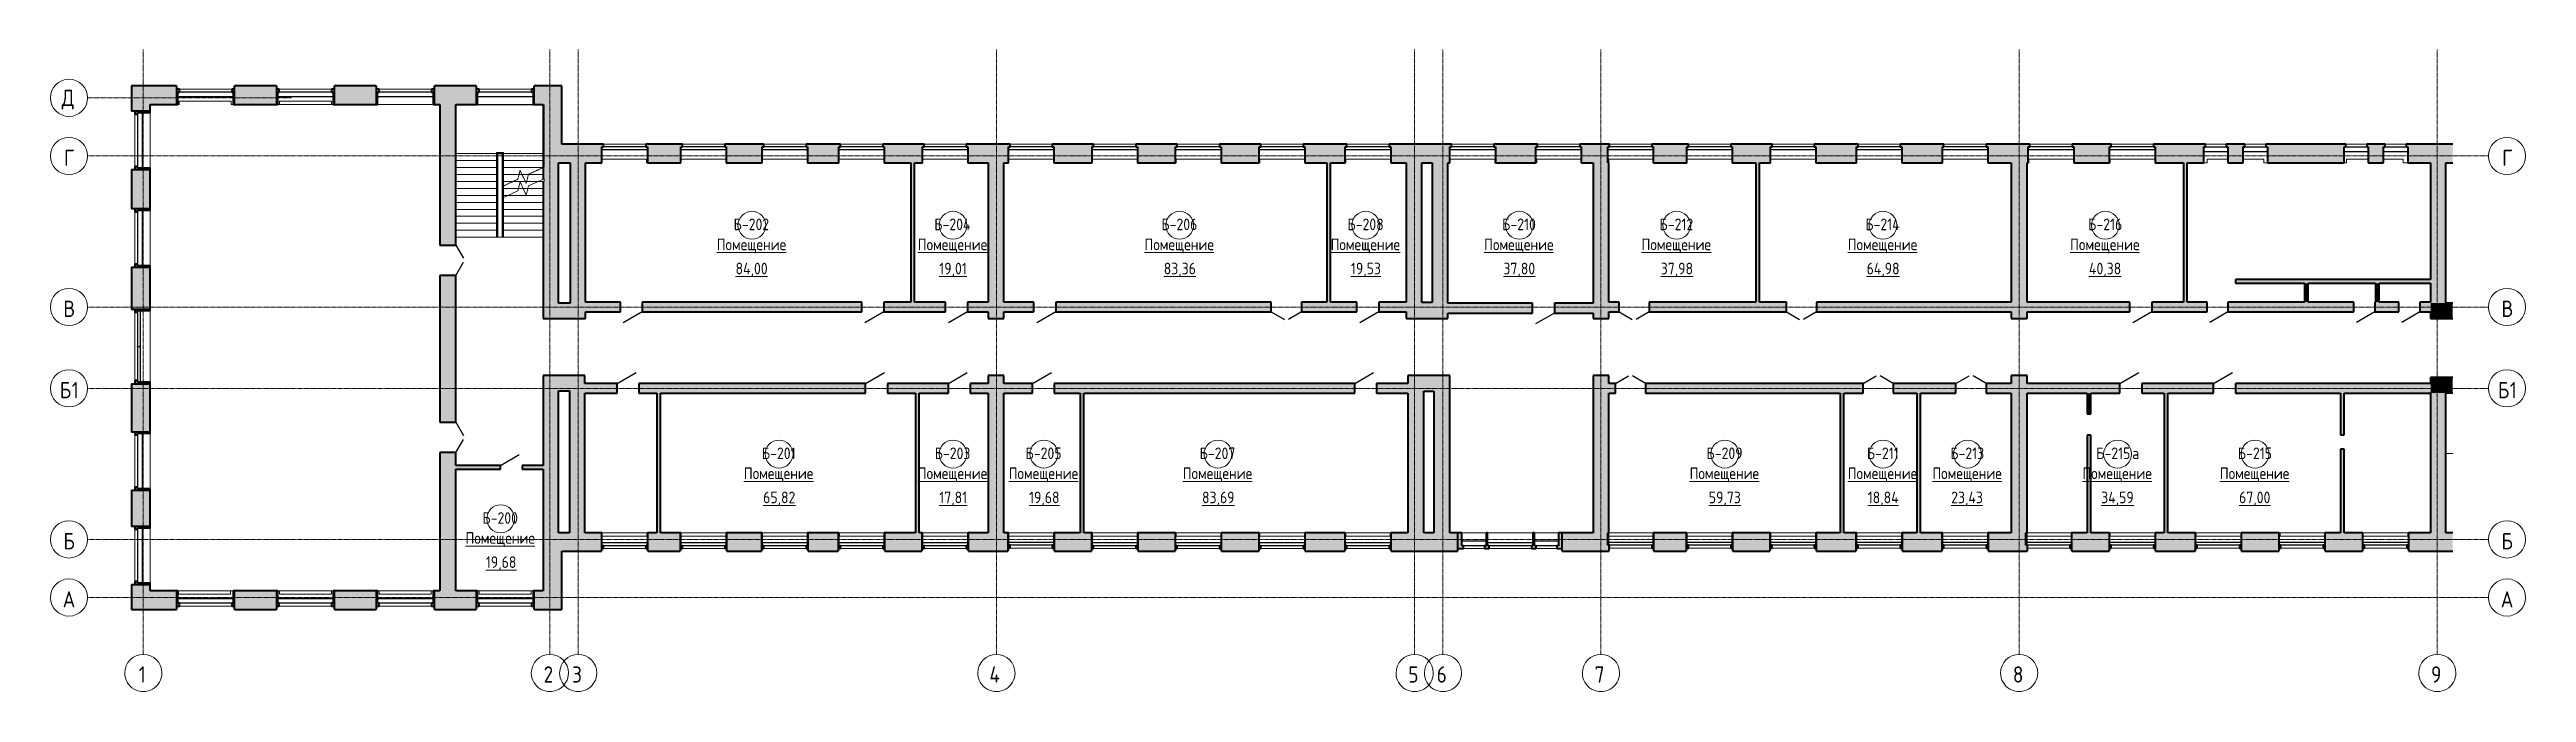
# Model space of a CAD drawing. Header units: millimetres. Extents: x -4092 to 455810, y -7500 to 28668.
# Drawn here: x 113759 to 220372, y -3300 to 24363 of the extents above; entities that cross this region are included whole.
import ezdxf

# ---------------------------------------------------------------- set-up
doc = ezdxf.new("R2010")
doc.units = ezdxf.units.MM
doc.linetypes.add('ADSK_Линия сетки', pattern=[21, 12, -3, 3, -3])
doc.linetypes.add('ADSK_Сверху', pattern=[4.5, 3, -1.5])
for name, color, linetype, lineweight in [('Двери', 7, 'Continuous', 18), ('Каркас_Импост', 7, 'Continuous', 30), ('Лестницы', 7, 'Continuous', 18), ('Марки помещений', 7, 'Continuous', 18), ('Ограждение', 7, 'Continuous', 18), ('Окна', 7, 'Continuous', 18), ('Оси', 7, 'Continuous', 9), ('Панель', 7, 'Continuous', 30), ('Перекрытия', 7, 'Continuous', 18), ('Поручни', 7, 'Continuous', 18), ('Стены', 7, 'Continuous', 18), ('Стены разрез', 7, 'Continuous', 40)]:
    doc.layers.add(name, color=color, linetype=linetype, lineweight=lineweight)
doc.styles.add('GOST Common', font='GOST Common.ttf', dxfattribs={"width": 0.9, "height": 500})
doc.styles.add('GOST Common_1', font='GOST Common.ttf', dxfattribs={"width": 0.9, "height": 700})

msp = doc.modelspace()

# ---------------------------------------------------------------- texts
at = {"layer": 'Марки помещений', "lineweight": 9, "char_height": 500, "attachment_point": 1, "style": 'GOST Common'}
for s, insert, width in [('\\fGOST Common|b0|i0|c204|p34|;\\W.9;Б', (143203, 17091), 432.91), ('-202', (143561, 17091), 1558.48), ('\\fGOST Common|b0|i0|c204|p34|;\\W.9;Б', (151841, 17091), 432.91), ('-204', (152198, 17091), 1601.77), ('\\fGOST Common|b0|i0|c204|p34|;\\W.9;Б', (161616, 17091), 432.91), ('-206', (161973, 17091), 1558.48), ('\\fGOST Common|b0|i0|c204|p34|;\\W.9;Б', (169625, 17091), 432.91), ('-208', (169982, 17091), 1558.48), ('\\fGOST Common|b0|i0|c204|p34|;\\W.9;Б', (176283, 17091), 432.91), ('-210', (176641, 17091), 1443.04), ('\\fGOST Common|b0|i0|c204|p34|;\\W.9;Б', (183057, 17091), 432.91), ('-212', (183415, 17091), 1443.04), ('\\fGOST Common|b0|i0|c204|p34|;\\W.9;Б', (191916, 17091), 432.91), ('-214', (192273, 17091), 1486.33), ('\\fGOST Common|b0|i0|c204|p34|;\\W.9;Б', (201505, 17091), 432.91), ('-216', (201863, 17091), 1443.04), ('\\LПомещение', (142477, 16228), 3751.9), ('\\LПомещение', (151132, 16228), 3751.9), ('\\LПомещение', (160889, 16228), 3751.9), ('\\LПомещение', (168899, 16228), 3751.9), ('\\LПомещение', (175509, 16228), 3751.9), ('\\LПомещение', (182283, 16228), 3751.9), ('\\LПомещение', (191160, 16228), 3751.9), ('\\LПомещение', (200731, 16228), 3751.9), ('\\L84,00', (143287, 15191), 1789.37), ('\\L19,01', (152055, 15191), 1515.19), ('\\L83,36', (161717, 15191), 1746.08), ('\\L19,53', (169774, 15191), 1630.63), ('\\L37,80', (176337, 15191), 1746.08), ('\\L37,98', (183111, 15191), 1746.08), ('\\L64,98', (191970, 15191), 1789.37), ('\\L40,38', (201541, 15191), 1789.37), ('\\fGOST Common|b0|i0|c204|p34|;\\W.9;Б', (144420, 7241), 432.91), ('-201', (144777, 7241), 1443.04), ('\\fGOST Common|b0|i0|c204|p34|;\\W.9;Б', (151858, 7241), 432.91), ('-203', (152215, 7241), 1558.48), ('\\fGOST Common|b0|i0|c204|p34|;\\W.9;Б', (155769, 7241), 432.91), ('-205', (156126, 7241), 1558.48), ('\\fGOST Common|b0|i0|c204|p34|;\\W.9;Б', (163262, 7241), 432.91), ('-207', (163619, 7241), 1558.48), ('\\fGOST Common|b0|i0|c204|p34|;\\W.9;Б', (185079, 7241), 432.91), ('-209', (185436, 7241), 1558.48), ('\\fGOST Common|b0|i0|c204|p34|;\\W.9;Б', (191981, 7241), 432.91), ('-211', (192339, 7241), 1327.59), ('\\fGOST Common|b0|i0|c204|p34|;\\W.9;Б', (195574, 7241), 432.91), ('-213', (195931, 7241), 1443.04), ('\\fGOST Common|b0|i0|c204|p34|;\\W.9;Б', (201853, 7241), 432.91), ('-215', (202211, 7241), 1443.04), ('\\fGOST Common|b0|i0|c204|p34|;\\W.9;а', (203401, 7241), 432.91), ('\\fGOST Common|b0|i0|c204|p34|;\\W.9;Б', (207949, 7241), 432.91), ('-215', (208306, 7241), 1443.04), ('\\LПомещение', (143646, 6379), 3751.9), ('\\L65,82', (144474, 5341), 1746.08), ('\\LПомещение', (151132, 6379), 3751.9), ('\\L17,81', (152055, 5341), 1515.19), ('\\LПомещение', (155043, 6379), 3751.9), ('\\L19,68', (155919, 5341), 1630.63), ('\\LПомещение', (162536, 6379), 3751.9), ('\\L83,69', (163364, 5341), 1746.08), ('\\LПомещение', (184352, 6379), 3751.9), ('\\L59,73', (185180, 5341), 1746.08), ('\\LПомещение', (191160, 6379), 3751.9), ('\\L18,84', (192017, 5341), 1673.92), ('\\LПомещение', (194800, 6379), 3751.9), ('\\L23,43', (195610, 5341), 1789.37), ('\\LПомещение', (201258, 6379), 3751.9), ('\\L34,59', (202068, 5341), 1789.37), ('\\LПомещение', (207175, 6379), 3751.9), ('\\L67,00', (208003, 5341), 1746.08), ('\\fGOST Common|b0|i0|c204|p34|;\\W.9;Б', (132391, 4457), 432.91), ('-200', (132748, 4457), 1558.48), ('\\LПомещение', (131664, 3595), 3751.9), ('\\L19,68', (132540, 2557), 1630.63)]:
    msp.add_mtext(s, dxfattribs=dict(at, insert=insert, width=width))
at = {"layer": 'Оси', "char_height": 700, "attachment_point": 1, "style": 'GOST Common_1'}
for s, insert, width in [('\\fGOST Common|b0|i0|c204|p34|;\\W.9;Д', (114281, 22632), 692.66), ('\\fGOST Common|b0|i0|c204|p34|;\\W.9;Г', (114385, 20058), 548.35), ('\\fGOST Common|b0|i0|c204|p34|;\\W.9;Г', (219326, 20058), 548.35), ('\\fGOST Common|b0|i0|c204|p34|;\\W.9;В', (114355, 13558), 620.51), ('\\fGOST Common|b0|i0|c204|p34|;\\W.9;В', (219296, 13558), 620.51), ('\\fGOST Common|b0|i0|c204|p34|;\\W.9;Б', (114200, 10058), 620.51), ('\\fGOST Common|b0|i0|c204|p34|;\\W.9;1', (114712, 10058), 375.19), ('\\fGOST Common|b0|i0|c204|p34|;\\W.9;Б', (219141, 10058), 620.51), ('\\fGOST Common|b0|i0|c204|p34|;\\W.9;1', (219653, 10058), 375.19), ('\\fGOST Common|b0|i0|c204|p34|;\\W.9;Б', (114355, 3558), 620.51), ('\\fGOST Common|b0|i0|c204|p34|;\\W.9;Б', (219296, 3558), 620.51), ('\\fGOST Common|b0|i0|c204|p34|;\\W.9;А', (114325, 1058), 692.66), ('\\fGOST Common|b0|i0|c204|p34|;\\W.9;А', (219266, 1058), 692.66), ('\\fGOST Common|b0|i0|c204|p34|;\\W.9;1', (117597, -2177), 375.19), ('\\fGOST Common|b0|i0|c204|p34|;\\W.9;2', (135026, -2177), 548.35), ('\\fGOST Common|b0|i0|c204|p34|;\\W.9;3', (136252, -2177), 533.92), ('\\fGOST Common|b0|i0|c204|p34|;\\W.9;4', (154216, -2177), 620.51), ('\\fGOST Common|b0|i0|c204|p34|;\\W.9;5', (172246, -2177), 548.35), ('\\fGOST Common|b0|i0|c204|p34|;\\W.9;6', (173466, -2177), 548.35), ('\\fGOST Common|b0|i0|c204|p34|;\\W.9;7', (180266, -2177), 548.35), ('\\fGOST Common|b0|i0|c204|p34|;\\W.9;8', (198266, -2177), 548.35), ('\\fGOST Common|b0|i0|c204|p34|;\\W.9;9', (216266, -2177), 548.35)]:
    msp.add_mtext(s, dxfattribs=dict(at, insert=insert, width=width))

# ---------------------------------------------------------------- blocks, each defined once
blk = doc.blocks.new('Ограждение - Ограждение-221464-02_Б_На лист')
at = {"layer": 'Поручни'}
for p, q in [((15816, 19938), (15816, 16287)), ((16116, 19938), (15816, 19938)), ((15821, 19933), (15821, 16287)), ((16111, 19933), (15821, 19933)), ((15861, 19893), (15861, 16287)), ((16071, 19893), (15861, 19893)), ((15876, 19878), (15876, 16287)), ((16056, 19878), (15876, 19878)), ((16056, 17968), (16056, 19878)), ((16071, 17972), (16071, 19893)), ((16086, 19891), (16086, 19908)), ((16111, 19887), (16111, 19933)), ((16111, 17989), (16111, 19887)), ((16116, 19887), (16116, 19938)), ((16116, 17991), (16116, 19887)), ((15821, 16287), (15816, 16287)), ((15861, 16287), (15821, 16287)), ((15876, 16287), (15861, 16287))]:
    blk.add_line(p, q, dxfattribs=at)
blk = doc.blocks.new('Ограждение - Ограждение-227923-02_Б_На лист')
at = {"layer": 'Ограждение', "linetype": 'ADSK_Сверху'}
for p, q in [((15816, 19938), (15816, 16287)), ((16116, 19938), (15816, 19938)), ((15821, 19933), (15821, 16287)), ((16111, 19933), (15821, 19933)), ((15846, 19908), (15846, 16287)), ((16086, 19908), (15846, 19908)), ((15861, 19893), (15861, 16287)), ((16071, 19893), (15861, 19893)), ((15866, 19888), (15866, 16287)), ((16066, 19888), (15866, 19888)), ((15876, 19878), (15876, 16287)), ((16056, 19878), (15876, 19878)), ((16056, 18468), (16056, 19878)), ((16066, 18468), (16066, 19888)), ((16071, 18470), (16071, 19893)), ((16086, 18477), (16086, 19908)), ((16111, 19887), (16111, 19933)), ((16111, 18489), (16111, 19887)), ((16116, 19887), (16116, 19938)), ((16116, 18491), (16116, 19887)), ((15866, 16287), (15816, 16287)), ((15861, 16287), (15821, 16287)), ((15876, 16287), (15846, 16287))]:
    blk.add_line(p, q, dxfattribs=at)
at = {"layer": 'Поручни'}
for p, q in [((16066, 17968), (16056, 17968)), ((16066, 17968), (16056, 17968)), ((16056, 16287), (16056, 17968)), ((16071, 17970), (16066, 17968)), ((16071, 17970), (16066, 17968)), ((16111, 17989), (16071, 17970)), ((16111, 17989), (16071, 17970)), ((16111, 17989), (16071, 17970)), ((16071, 16287), (16071, 17970)), ((16116, 17991), (16111, 17989)), ((16111, 16287), (16111, 17989)), ((16116, 16287), (16116, 17991)), ((16071, 16287), (16056, 16287)), ((16111, 16287), (16071, 16287)), ((16116, 16287), (16111, 16287))]:
    blk.add_line(p, q, dxfattribs=at)
blk = doc.blocks.new('ИРНИТУ-Окно-ГОСТ23166-99_4_2_Створки - 1920 x 2350-287669-02_Б_На лист')
at = {"layer": 'Каркас_Импост'}
for p, q in [((-1018.1, 210), (941.9, 210)), ((-1018.1, 210), (-1018.1, 90)), ((-1018.1, 210), (-983.1, 210)), ((-1018.1, 90), (941.9, 90)), ((-1018.1, 90), (-983.1, 90)), ((941.9, 210), (906.9, 210)), ((941.9, 90), (906.9, 90)), ((941.9, 210), (941.9, 90))]:
    blk.add_line(p, q, dxfattribs=at)
blk = doc.blocks.new('ИРНИТУ-Окно-ГОСТ23166-99_4_2_Створки - 1920 x 2350-934199-02_Б_На лист')
at = {"layer": 'Каркас_Импост'}
for p, q in [((-1018.1, 220), (941.9, 220)), ((-1018.1, 220), (-1018.1, 100)), ((-1018.1, 220), (-983.1, 220)), ((-1018.1, 100), (941.9, 100)), ((-1018.1, 100), (-983.1, 100)), ((941.9, 220), (906.9, 220)), ((941.9, 100), (906.9, 100)), ((941.9, 220), (941.9, 100))]:
    blk.add_line(p, q, dxfattribs=at)
blk = doc.blocks.new('ИРНИТУ-Окно-ГОСТ23166-99_2_1_Створка - 1000 x 2350-1081117-02_Б_На лист')
at = {"layer": 'Каркас_Импост'}
for p, q in [((-1018.1, 220), (21.9, 220)), ((-1018.1, 220), (-1018.1, 20)), ((-1018.1, 220), (-983.1, 220)), ((-1018.1, 20), (21.9, 20)), ((-1018.1, 20), (-983.1, 20)), ((21.9, 220), (-13.1, 220)), ((21.9, 20), (-13.1, 20)), ((21.9, 220), (21.9, 20))]:
    blk.add_line(p, q, dxfattribs=at)
blk = doc.blocks.new('AC_Дверь_Однопольная_ДеревяннаяВнутренняя_ГОСТ6629-88 - 860х2080h-423457-02_Б_На лист')
at = {"layer": 'Панель'}
blk.add_line((-450, 210), (329, 660), dxfattribs=at)
blk = doc.blocks.new('ИРНИТУ_Дверь_Однопольная_ДеревяннаяВнутренняя_филенчатая - 900х2080 без верха-1341253-02_Б_На лист')
at = {"layer": 'Панель'}
blk.add_line((-470, 210), (344, 680), dxfattribs=at)
blk = doc.blocks.new('AC_Дверь_Двупольная_ДеревяннаяВнутренняя_филенчатая_с_верхом - 1260х2080-413008-02_Б_На лист')
at = {"layer": 'Панель'}
for p, q in [((-650, 210), (-87, 535)), ((650, 210), (87, 535))]:
    blk.add_line(p, q, dxfattribs=at)
blk = doc.blocks.new('AC_Дверь_Двупольная_ДеревяннаяВнутренняя_филенчатая_с_верхом - 1260х2080-539008-02_Б_На лист')
at = {"layer": 'Панель'}
for p, q in [((-650, 340), (-87, 665)), ((650, 340), (87, 665))]:
    blk.add_line(p, q, dxfattribs=at)
blk = doc.blocks.new('ИРНИТУ_Дверь_Однопольная_ДеревяннаяВнутренняя_филенчатая - 900х2080 без верха-1341261-02_Б_На лист')
at = {"layer": 'Панель'}
blk.add_line((-470, 80), (344, 550), dxfattribs=at)
blk = doc.blocks.new('ИРНИТУ-Окно-ГОСТ23166-99_2_1_Створка - 1000 x 1800-942852-02_Б_На лист')
at = {"layer": 'Каркас_Импост'}
for p, q in [((-1018.1, 280), (21.9, 280)), ((-1018.1, 280), (-1018.1, 80)), ((-1018.1, 280), (-983.1, 280)), ((-1018.1, 80), (21.9, 80)), ((-1018.1, 80), (-983.1, 80)), ((21.9, 280), (-13.1, 280)), ((21.9, 80), (-13.1, 80)), ((21.9, 280), (21.9, 80))]:
    blk.add_line(p, q, dxfattribs=at)
blk = doc.blocks.new('ИРНИТУ-Окно-ГОСТ23166-99_4_2_Створки - 1920 x 2350-415137-02_Б_На лист')
at = {"layer": 'Каркас_Импост'}
for p, q in [((-1018.1, -160), (941.9, -160)), ((-1018.1, -280), (-1018.1, -160)), ((-1018.1, -160), (-983.1, -160)), ((-1018.1, -280), (941.9, -280)), ((-1018.1, -280), (-983.1, -280)), ((941.9, -160), (906.9, -160)), ((941.9, -280), (906.9, -280)), ((941.9, -280), (941.9, -160))]:
    blk.add_line(p, q, dxfattribs=at)
blk = doc.blocks.new('ИРНИТУ-Окно-ГОСТ23166-99_6_3_Створки - 2350 x 2350-686471-02_Б_На лист')
at = {"layer": 'Каркас_Импост'}
for p, q in [((-1233.1, 210), (1156.9, 210)), ((-1233.1, 210), (-1233.1, 10)), ((-1233.1, 210), (-1198.1, 210)), ((-1233.1, 10), (1156.9, 10)), ((-1233.1, 10), (-1198.1, 10)), ((1156.9, 210), (1121.9, 210)), ((1156.9, 10), (1121.9, 10)), ((1156.9, 210), (1156.9, 10))]:
    blk.add_line(p, q, dxfattribs=at)
blk = doc.blocks.new('ИРНИТУ-Окно-ГОСТ23166-99_6_3_Створки - 2350 x 2350-686492-02_Б_На лист')
at = {"layer": 'Каркас_Импост'}
for p, q in [((-1233.1, -10), (1156.9, -10)), ((-1233.1, -210), (-1233.1, -10)), ((-1233.1, -10), (-1198.1, -10)), ((-1233.1, -210), (1156.9, -210)), ((-1233.1, -210), (-1198.1, -210)), ((1156.9, -10), (1121.9, -10)), ((1156.9, -210), (1121.9, -210)), ((1156.9, -210), (1156.9, -10))]:
    blk.add_line(p, q, dxfattribs=at)
blk = doc.blocks.new('ИРНИТУ-Окно-ГОСТ23166-99_4_2_Створки - 1520 x 2350-772737-02_Б_На лист')
at = {"layer": 'Каркас_Импост'}
for p, q in [((-808.1, -90), (731.9, -90)), ((-808.1, -210), (-808.1, -90)), ((-808.1, -90), (-773.1, -90)), ((-808.1, -210), (731.9, -210)), ((-808.1, -210), (-773.1, -210)), ((731.9, -90), (696.9, -90)), ((731.9, -210), (716.9, -210)), ((731.9, -210), (731.9, -90))]:
    blk.add_line(p, q, dxfattribs=at)
blk = doc.blocks.new('ИРНИТУ-Окно-ГОСТ23166-99_4_2_Створки - 1520 x 2350-772734-02_Б_На лист')
at = {"layer": 'Каркас_Импост'}
for p, q in [((-808.1, -90), (731.9, -90)), ((-808.1, -210), (-808.1, -90)), ((-808.1, -90), (-773.1, -90)), ((-808.1, -210), (731.9, -210)), ((-808.1, -210), (-793.1, -210)), ((731.9, -90), (696.9, -90)), ((731.9, -210), (696.9, -210)), ((731.9, -210), (731.9, -90))]:
    blk.add_line(p, q, dxfattribs=at)
blk = doc.blocks.new('Ось сетки - D8-4846-02_Б_На лист')
at = {"layer": 'Оси', "lineweight": 18}
for start, end in [(360, 180), (180, 360)]:
    blk.add_arc((0, 0), 4, start, end, dxfattribs=at)
blk = doc.blocks.new('ADSK_Марка_Помещение - Номер Имя Площадь Площадь проемов-115235-02_Б_На лист')
at = {"layer": 'Марки помещений'}
blk.add_circle((0, 0), 3, dxfattribs=at)

# ---------------------------------------------------------------- hatches: boundary and pattern name
at = {"layer": 'Стены'}
h = msp.add_hatch(color=256, dxfattribs=at)
h.paths.add_polyline_path([(117285, 1075), (118085, 1075), (118085, 1345), (117285, 1345)], flags=0)
h.paths.add_polyline_path([(117285, 3845), (118085, 3845), (118085, 5405), (117285, 5405)], flags=0)
h.paths.add_polyline_path([(117285, 7905), (118085, 7905), (118085, 9975), (117285, 9975)], flags=0)
h.paths.add_polyline_path([(117285, 13175), (118085, 13175), (118085, 15005), (117285, 15005)], flags=0)
h.paths.add_polyline_path([(118085, 17505), (118085, 19205), (117285, 19205), (117285, 17505)], flags=0)
h.paths.add_polyline_path([(118085, 21705), (118085, 22795), (117285, 22795), (117285, 21705)], flags=0)
h = msp.add_hatch(color=256, dxfattribs=at)
h.paths.add_polyline_path([(134625, 21995), (135805, 21995), (135805, 22795), (134625, 22795)], flags=0)
h.paths.add_polyline_path([(131245, 21995), (132125, 21995), (132125, 22795), (130325, 22795), (130325, 21995), (130565, 21995)], flags=0)
h.paths.add_polyline_path([(127077, 21995), (127825, 21995), (127825, 22795), (126025, 22795), (126025, 21995)], flags=0)
h.paths.add_polyline_path([(123525, 21995), (123525, 22795), (121725, 22795), (121725, 21995)], flags=0)
h.paths.add_polyline_path([(118085, 21995), (119225, 21995), (119225, 22795), (118085, 22795)], flags=0)
h = msp.add_hatch(color=256, dxfattribs=at)
h.paths.add_polyline_path([(121670, 21995), (121725, 21995), (121725, 22655), (121600, 22655), (121600, 22535), (121670, 22535)], flags=0)
h.paths.add_polyline_path([(119225, 21995), (119280, 21995), (119280, 22535), (119350, 22535), (119350, 22655), (119225, 22655)], flags=0)
h = msp.add_hatch(color=256, dxfattribs=at)
h.paths.add_polyline_path([(126025, 21995), (126025, 22655), (125900, 22655), (125900, 22535), (125970, 22535), (125970, 21995)], flags=0)
h.paths.add_polyline_path([(123525, 21995), (123580, 21995), (123580, 22535), (123650, 22535), (123650, 22655), (123525, 22655)], flags=0)
h = msp.add_hatch(color=256, dxfattribs=at)
h.paths.add_polyline_path([(130295, 21995), (130325, 21995), (130325, 22655), (130200, 22655), (130200, 22535), (130270, 22535), (130270, 21995)], flags=0)
h.paths.add_polyline_path([(127825, 21995), (127880, 21995), (127880, 22535), (127950, 22535), (127950, 22655), (127825, 22655)], flags=0)
h = msp.add_hatch(color=256, dxfattribs=at)
h.paths.add_polyline_path([(134570, 21995), (134625, 21995), (134625, 22655), (134500, 22655), (134500, 22535), (134570, 22535)], flags=0)
h.paths.add_polyline_path([(132125, 21995), (132180, 21995), (132180, 22535), (132250, 22535), (132250, 22655), (132125, 22655)], flags=0)
h = msp.add_hatch(color=256, dxfattribs=at)
h.paths.add_polyline_path([(117425, 19205), (118085, 19205), (118085, 19260), (117545, 19260), (117545, 19330), (117425, 19330)], flags=0)
h.paths.add_polyline_path([(117425, 21580), (117545, 21580), (117545, 21650), (118085, 21650), (118085, 21705), (117425, 21705)], flags=0)
h = msp.add_hatch(color=256, dxfattribs=at)
h.paths.add_polyline_path([(130565, 1075), (131245, 1075), (131245, 7025), (130565, 7025)], flags=0)
h.paths.add_polyline_path([(131245, 8325), (131245, 14645), (130565, 14645), (130565, 8325)], flags=0)
h.paths.add_polyline_path([(130565, 15945), (131245, 15945), (131245, 21995), (130565, 21995), (130565, 17841)], flags=0)
for points in [[(135805, 19495), (135805, 21995), (135005, 21995), (135005, 19495), (135665, 19495)], [(135665, 13456), (135665, 19495), (135005, 19495), (135005, 18788), (135045, 18807), (135045, 18687), (135005, 18687), (135005, 13456)], [(136830, 13456), (136830, 19495), (136170, 19495), (136170, 13456)], [(150990, 13495), (150990, 19495), (150830, 19495), (150830, 13495)], [(154157, 12796), (154837, 12796), (154837, 19495), (154157, 19495), (154157, 13075)], [(168890, 13495), (168890, 19495), (168730, 19495), (168730, 13495)], [(172825, 13476), (172825, 19495), (172145, 19495), (172145, 13476)], [(173265, 13476), (173945, 13476), (173945, 19495), (173265, 19495), (173265, 17841)], [(180875, 12796), (180875, 19495), (180195, 19495), (180195, 12796)], [(187365, 13495), (187365, 19495), (187205, 19495), (187205, 13495)], [(198875, 12796), (198875, 19495), (198195, 19495), (198195, 12796)], [(205765, 13495), (205765, 19495), (205605, 19495), (205605, 13495)], [(216905, 13456), (216905, 19495), (216245, 19495), (216245, 13456)], [(216245, 14305), (216245, 14465), (207845, 14465), (207845, 14305), (214030, 14305)], [(210980, 13495), (210980, 14305), (210820, 14305), (210820, 13495)], [(214030, 13495), (214030, 14305), (213870, 14305), (213870, 13495)], [(136830, 12796), (136830, 13456), (135005, 13456), (135005, 12796)], [(172145, 12796), (173945, 12796), (173945, 13476), (172145, 13476), (172145, 13075)], [(217202, 12796), (217202, 13456), (216245, 13456), (216245, 12796)], [(136145, 9676), (136805, 9676), (136805, 10336), (135005, 10336), (135005, 9676), (135665, 9676)], [(135665, 3575), (135665, 9676), (135005, 9676), (135005, 3575)], [(136733, 3575), (136805, 3575), (136805, 9676), (136145, 9676), (136145, 3575)], [(154837, 3575), (154837, 10340), (154157, 10340), (154157, 3575)], [(174025, 9660), (174025, 10340), (172225, 10340), (172225, 9660), (173345, 9660)], [(172225, 3575), (172905, 3575), (172905, 9660), (172225, 9660), (172225, 5557)], [(173345, 3575), (174025, 3575), (174025, 9660), (173345, 9660), (173345, 5557)], [(180875, 3575), (180875, 10340), (180195, 10340), (180195, 3575), (180830, 3575)], [(198830, 3575), (198875, 3575), (198875, 10340), (198195, 10340), (198195, 3575)], [(217202, 9585), (217202, 10245), (216245, 10245), (216245, 9585), (216905, 9585)], [(140060, 3575), (140060, 9575), (139900, 9575), (139900, 3575), (139952, 3575)], [(151190, 3575), (151190, 9575), (151030, 9575), (151030, 3575)], [(158277, 3575), (158277, 9575), (158117, 9575), (158117, 3575)], [(190990, 3575), (190990, 9575), (190830, 9575), (190830, 3575)], [(194290, 3575), (194290, 9575), (194130, 9575), (194130, 3575)], [(201620, 8685), (201620, 9575), (201460, 9575), (201460, 8685)], [(204935, 3575), (204935, 9575), (204775, 9575), (204775, 3575)], [(212530, 7785), (212530, 9575), (212370, 9575), (212370, 7785)], [(216245, 3575), (216905, 3575), (216905, 9585), (216245, 9585), (216245, 5557)], [(201620, 3575), (201620, 7775), (201460, 7775), (201460, 3575)], [(212530, 3575), (212530, 7175), (212370, 7175), (212370, 3575)], [(135805, 275), (135805, 2775), (135005, 2775), (135005, 275)]]:
    msp.add_hatch(color=256, dxfattribs=at).paths.add_polyline_path(points, flags=0)
h = msp.add_hatch(color=256, dxfattribs=at)
h.paths.add_polyline_path([(216905, 19495), (217202, 19495), (217202, 20295), (215195, 20295), (215195, 20175), (215265, 20175), (215265, 19495), (216245, 19495)], flags=0)
h.paths.add_polyline_path([(210765, 19495), (212525, 19495), (212525, 20175), (212595, 20175), (212595, 20295), (209150, 20295), (209150, 20175), (209220, 20175), (209220, 19495)], flags=0)
h.paths.add_polyline_path([(213565, 19495), (214225, 19495), (214225, 20175), (214295, 20175), (214295, 20295), (213495, 20295), (213495, 20175), (213565, 20175)], flags=0)
h.paths.add_polyline_path([(205605, 19495), (206480, 19495), (206480, 20175), (206550, 20175), (206550, 20295), (204320, 20295), (204320, 20175), (204390, 20175), (204390, 19495)], flags=0)
h.paths.add_polyline_path([(208180, 19495), (208180, 20175), (208250, 20175), (208250, 20295), (207450, 20295), (207450, 20175), (207520, 20175), (207520, 19495)], flags=0)
h.paths.add_polyline_path([(202430, 19495), (202430, 20175), (202500, 20175), (202500, 20295), (200820, 20295), (200820, 20175), (200890, 20175), (200890, 19495)], flags=0)
h.paths.add_polyline_path([(198875, 19495), (198930, 19495), (198930, 20175), (199000, 20175), (199000, 20295), (197120, 20295), (197120, 20175), (197190, 20175), (197190, 19495), (198195, 19495)], flags=0)
h.paths.add_polyline_path([(195230, 19495), (195230, 20175), (195300, 20175), (195300, 20295), (193420, 20295), (193420, 20175), (193490, 20175), (193490, 19495)], flags=0)
h.paths.add_polyline_path([(189790, 19495), (191530, 19495), (191530, 20175), (191600, 20175), (191600, 20295), (189720, 20295), (189720, 20175), (189790, 20175)], flags=0)
h.paths.add_polyline_path([(187830, 19495), (187830, 20175), (187900, 20175), (187900, 20295), (186120, 20295), (186120, 20175), (186190, 20175), (186190, 19495), (187365, 19495)], flags=0)
h.paths.add_polyline_path([(177730, 19495), (177730, 20175), (177800, 20175), (177800, 20295), (175920, 20295), (175920, 20175), (175990, 20175), (175990, 19495)], flags=0)
h.paths.add_polyline_path([(180830, 19495), (180830, 20175), (180900, 20175), (180900, 20295), (179620, 20295), (179620, 20175), (179690, 20175), (179690, 19495), (180195, 19495)], flags=0)
h.paths.add_polyline_path([(182790, 19495), (184230, 19495), (184230, 20175), (184300, 20175), (184300, 20295), (182720, 20295), (182720, 20175), (182790, 20175)], flags=0)
h.paths.add_polyline_path([(174030, 19495), (174030, 20175), (174100, 20175), (174100, 20295), (171420, 20295), (171420, 20175), (171490, 20175), (171490, 19495), (173945, 19495)], flags=0)
h.paths.add_polyline_path([(168890, 19495), (169530, 19495), (169530, 20175), (169600, 20175), (169600, 20295), (167720, 20295), (167720, 20175), (167790, 20175), (167790, 19495), (168730, 19495)], flags=0)
h.paths.add_polyline_path([(165830, 19495), (165830, 20175), (165900, 20175), (165900, 20295), (164120, 20295), (164120, 20175), (164190, 20175), (164190, 19495), (165702, 19495)], flags=0)
h.paths.add_polyline_path([(160590, 19495), (162230, 19495), (162230, 20175), (162300, 20175), (162300, 20295), (160520, 20295), (160520, 20175), (160590, 20175)], flags=0)
h.paths.add_polyline_path([(158630, 19495), (158630, 20175), (158700, 20175), (158700, 20295), (156920, 20295), (156920, 20175), (156990, 20175), (156990, 19495)], flags=0)
h.paths.add_polyline_path([(154837, 19495), (155030, 19495), (155030, 20175), (155100, 20175), (155100, 20295), (153220, 20295), (153220, 20175), (153290, 20175), (153290, 19495), (154157, 19495)], flags=0)
h.paths.add_polyline_path([(147730, 19495), (147730, 20175), (147800, 20175), (147800, 20295), (146320, 20295), (146320, 20175), (146390, 20175), (146390, 19495)], flags=0)
h.paths.add_polyline_path([(150830, 19495), (151330, 19495), (151330, 20175), (151400, 20175), (151400, 20295), (149620, 20295), (149620, 20175), (149690, 20175), (149690, 19495)], flags=0)
h.paths.add_polyline_path([(144430, 19495), (144430, 20175), (144500, 20175), (144500, 20295), (142820, 20295), (142820, 20175), (142890, 20175), (142890, 19495)], flags=0)
h.paths.add_polyline_path([(139952, 19495), (140930, 19495), (140930, 20175), (141000, 20175), (141000, 20295), (139420, 20295), (139420, 20175), (139490, 20175), (139490, 19495)], flags=0)
h.paths.add_polyline_path([(135805, 19495), (137530, 19495), (137530, 20175), (137600, 20175), (137600, 20295), (135805, 20295)], flags=0)
h = msp.add_hatch(color=256, dxfattribs=at)
h.paths.add_polyline_path([(117425, 15005), (118085, 15005), (118085, 15060), (117545, 15060), (117545, 15130), (117425, 15130)], flags=0)
h.paths.add_polyline_path([(117425, 17380), (117545, 17380), (117545, 17450), (118085, 17450), (118085, 17505), (117425, 17505)], flags=0)
h = msp.add_hatch(color=256, dxfattribs=at)
h.paths.add_polyline_path([(117425, 9975), (118085, 9975), (118085, 10050), (117545, 10050), (117545, 10120), (117425, 10120)], flags=0)
h.paths.add_polyline_path([(117545, 13060), (117545, 13130), (118085, 13130), (118085, 13175), (117425, 13175), (117425, 13060)], flags=0)
h = msp.add_hatch(color=256, dxfattribs=at)
h.paths.add_polyline_path([(154157, 13075), (154157, 13495), (153267, 13495), (153267, 13075)], flags=0)
h.paths.add_polyline_path([(152327, 13075), (152327, 13495), (149667, 13495), (149667, 13075)], flags=0)
h.paths.add_polyline_path([(148727, 13075), (148727, 13495), (139270, 13495), (139270, 13075), (146389, 13075)], flags=0)
h.paths.add_polyline_path([(138330, 13075), (138330, 13495), (136830, 13495), (136830, 13075)], flags=0)
h = msp.add_hatch(color=256, dxfattribs=at)
h.paths.add_polyline_path([(172145, 13075), (172145, 13495), (170975, 13495), (170975, 13075), (172139, 13075)], flags=0)
h.paths.add_polyline_path([(170035, 13075), (170035, 13495), (167647, 13495), (167647, 13075)], flags=0)
h.paths.add_polyline_path([(165702, 13075), (166347, 13075), (166347, 13495), (157067, 13495), (157067, 13075), (159264, 13075)], flags=0)
h.paths.add_polyline_path([(154837, 13075), (156127, 13075), (156127, 13495), (154837, 13495)], flags=0)
h = msp.add_hatch(color=256, dxfattribs=at)
h.paths.add_polyline_path([(180195, 13027), (180195, 13447), (178535, 13447), (178535, 13027), (178577, 13027)], flags=0)
h.paths.add_polyline_path([(177595, 13027), (177595, 13447), (173945, 13447), (173945, 13027)], flags=0)
h = msp.add_hatch(color=256, dxfattribs=at)
h.paths.add_polyline_path([(198195, 13075), (198195, 13495), (189815, 13495), (189815, 13075), (197889, 13075)], flags=0)
h.paths.add_polyline_path([(188515, 13075), (188515, 13495), (182615, 13495), (182615, 13075), (185014, 13075)], flags=0)
h.paths.add_polyline_path([(181315, 13075), (181315, 13495), (180875, 13495), (180875, 13075)], flags=0)
h = msp.add_hatch(color=256, dxfattribs=at)
h.paths.add_polyline_path([(213840, 13075), (214880, 13075), (214880, 13495), (213840, 13495)], flags=0)
h.paths.add_polyline_path([(215780, 13075), (216245, 13075), (216245, 13495), (215780, 13495)], flags=0)
h.paths.add_polyline_path([(210765, 13075), (212940, 13075), (212940, 13495), (207523, 13495), (207523, 13075)], flags=0)
h.paths.add_polyline_path([(204240, 13075), (206623, 13075), (206623, 13495), (204240, 13495)], flags=0)
h.paths.add_polyline_path([(203300, 13075), (203300, 13495), (198875, 13495), (198875, 13075)], flags=0)
h = msp.add_hatch(color=256, dxfattribs=at)
h.paths.add_polyline_path([(154157, 9575), (154157, 9995), (153387, 9995), (153387, 9575)], flags=0)
h.paths.add_polyline_path([(148887, 9575), (148887, 9995), (139130, 9995), (139130, 9575), (146389, 9575)], flags=0)
h.paths.add_polyline_path([(151030, 9575), (152447, 9575), (152447, 9995), (149827, 9995), (149827, 9575)], flags=0)
h.paths.add_polyline_path([(138190, 9575), (138190, 9995), (136805, 9995), (136805, 9575)], flags=0)
h = msp.add_hatch(color=256, dxfattribs=at)
h.paths.add_polyline_path([(169935, 9575), (169935, 9995), (157007, 9995), (157007, 9575), (165702, 9575)], flags=0)
h.paths.add_polyline_path([(172225, 9575), (172225, 9995), (170875, 9995), (170875, 9575), (172139, 9575)], flags=0)
h.paths.add_polyline_path([(156067, 9575), (156067, 9995), (154837, 9995), (154837, 9575)], flags=0)
h = msp.add_hatch(color=256, dxfattribs=at)
h.paths.add_polyline_path([(197889, 9575), (198195, 9575), (198195, 9995), (197115, 9995), (197115, 9575)], flags=0)
h.paths.add_polyline_path([(195815, 9575), (195815, 9995), (193115, 9995), (193115, 9575), (194290, 9575)], flags=0)
h.paths.add_polyline_path([(190830, 9575), (191815, 9575), (191815, 9995), (182460, 9995), (182460, 9575), (185014, 9575)], flags=0)
h.paths.add_polyline_path([(180875, 9575), (181160, 9575), (181160, 9995), (180875, 9995)], flags=0)
h = msp.add_hatch(color=256, dxfattribs=at)
h.paths.add_polyline_path([(212530, 9575), (216245, 9575), (216245, 9995), (207846, 9995), (207846, 9575), (212370, 9575)], flags=0)
h.paths.add_polyline_path([(206906, 9575), (206906, 9995), (203810, 9995), (203810, 9575), (204935, 9575)], flags=0)
h.paths.add_polyline_path([(201460, 9575), (202870, 9575), (202870, 9995), (198875, 9995), (198875, 9575)], flags=0)
h = msp.add_hatch(color=256, dxfattribs=at)
h.paths.add_polyline_path([(117425, 5405), (118085, 5405), (118085, 5460), (117545, 5460), (117545, 5530), (117425, 5530)], flags=0)
h.paths.add_polyline_path([(117545, 7780), (117545, 7850), (118085, 7850), (118085, 7905), (117425, 7905), (117425, 7780)], flags=0)
h = msp.add_hatch(color=256, dxfattribs=at)
h.paths.add_polyline_path([(135005, 6310), (135005, 6470), (134105, 6470), (134105, 6310)], flags=0)
h.paths.add_polyline_path([(133165, 6310), (133165, 6470), (131245, 6470), (131245, 6310)], flags=0)
h = msp.add_hatch(color=256, dxfattribs=at)
h.paths.add_polyline_path([(117425, 1345), (118085, 1345), (118085, 1400), (117545, 1400), (117545, 1470), (117425, 1470)], flags=0)
h.paths.add_polyline_path([(117545, 3720), (117545, 3790), (118085, 3790), (118085, 3845), (117425, 3845), (117425, 3720)], flags=0)
h = msp.add_hatch(color=256, dxfattribs=at)
h.paths.add_polyline_path([(217202, 2775), (217202, 3575), (215310, 3575), (215310, 2775)], flags=0)
h.paths.add_polyline_path([(213310, 2775), (213310, 3575), (211710, 3575), (211710, 2775)], flags=0)
h.paths.add_polyline_path([(206110, 2775), (206110, 3575), (204410, 3575), (204410, 2775)], flags=0)
h.paths.add_polyline_path([(209710, 2775), (209710, 3575), (208110, 3575), (208110, 2775)], flags=0)
h.paths.add_polyline_path([(202410, 2775), (202410, 3575), (200810, 3575), (200810, 2775), (201108, 2775)], flags=0)
h.paths.add_polyline_path([(198875, 2775), (198875, 3035), (198830, 3035), (198830, 3575), (197210, 3575), (197210, 2775), (197889, 2775)], flags=0)
h.paths.add_polyline_path([(191452, 2775), (191510, 2775), (191510, 3575), (189810, 3575), (189810, 2775)], flags=0)
h.paths.add_polyline_path([(193510, 2775), (195210, 2775), (195210, 3575), (193510, 3575)], flags=0)
h.paths.add_polyline_path([(186210, 2775), (187810, 2775), (187810, 3575), (186210, 3575)], flags=0)
h.paths.add_polyline_path([(182810, 2775), (184210, 2775), (184210, 3575), (182810, 3575)], flags=0)
h.paths.add_polyline_path([(180875, 2775), (180875, 3035), (180830, 3035), (180830, 3575), (178865, 3575), (178865, 2775)], flags=0)
h.paths.add_polyline_path([(174365, 2775), (174365, 3575), (171510, 3575), (171510, 2775), (172139, 2775)], flags=0)
h.paths.add_polyline_path([(169510, 2775), (169510, 3575), (167810, 3575), (167810, 2775)], flags=0)
h.paths.add_polyline_path([(165702, 2775), (165810, 2775), (165810, 3575), (164210, 3575), (164210, 2775)], flags=0)
h.paths.add_polyline_path([(160610, 2775), (162210, 2775), (162210, 3575), (160610, 3575)], flags=0)
h.paths.add_polyline_path([(158610, 2775), (158610, 3575), (157010, 3575), (157010, 2775)], flags=0)
h.paths.add_polyline_path([(155010, 2775), (155010, 3575), (153310, 3575), (153310, 2775)], flags=0)
h.paths.add_polyline_path([(149710, 2775), (151310, 2775), (151310, 3575), (149710, 3575)], flags=0)
h.paths.add_polyline_path([(144410, 2775), (144410, 3575), (142910, 3575), (142910, 2775)], flags=0)
h.paths.add_polyline_path([(146410, 2775), (147710, 2775), (147710, 3575), (146410, 3575)], flags=0)
h.paths.add_polyline_path([(139510, 2775), (140910, 2775), (140910, 3575), (139510, 3575)], flags=0)
h.paths.add_polyline_path([(136733, 2775), (137510, 2775), (137510, 3575), (135005, 3575), (135005, 2775), (135805, 2775)], flags=0)
h = msp.add_hatch(color=256, dxfattribs=at)
h.paths.add_polyline_path([(137600, 2895), (137600, 3015), (137530, 3015), (137530, 3575), (137510, 3575), (137510, 2895)], flags=0)
h.paths.add_polyline_path([(139510, 2895), (139510, 3575), (139490, 3575), (139490, 3015), (139420, 3015), (139420, 2895)], flags=0)
h = msp.add_hatch(color=256, dxfattribs=at)
h.paths.add_polyline_path([(142910, 2895), (142910, 3575), (142890, 3575), (142890, 3015), (142820, 3015), (142820, 2895)], flags=0)
h.paths.add_polyline_path([(140910, 2895), (141000, 2895), (141000, 3015), (140930, 3015), (140930, 3575), (140910, 3575)], flags=0)
h = msp.add_hatch(color=256, dxfattribs=at)
h.paths.add_polyline_path([(144500, 2895), (144500, 3015), (144430, 3015), (144430, 3575), (144410, 3575), (144410, 2895)], flags=0)
h.paths.add_polyline_path([(146410, 2895), (146410, 3575), (146390, 3575), (146389, 3015), (146320, 3015), (146320, 2895), (146389, 2895)], flags=0)
h = msp.add_hatch(color=256, dxfattribs=at)
h.paths.add_polyline_path([(149620, 2895), (149710, 2895), (149710, 3575), (149690, 3575), (149690, 3015), (149620, 3015)], flags=0)
h.paths.add_polyline_path([(147710, 2895), (147800, 2895), (147800, 3015), (147730, 3015), (147730, 3575), (147710, 3575)], flags=0)
h = msp.add_hatch(color=256, dxfattribs=at)
h.paths.add_polyline_path([(153310, 2895), (153310, 3575), (153290, 3575), (153290, 3015), (153220, 3015), (153220, 2895)], flags=0)
h.paths.add_polyline_path([(151400, 2895), (151400, 3015), (151330, 3015), (151330, 3575), (151310, 3575), (151310, 2895)], flags=0)
h = msp.add_hatch(color=256, dxfattribs=at)
h.paths.add_polyline_path([(157010, 2915), (157010, 3575), (156990, 3575), (156990, 3035), (156920, 3035), (156920, 2915)], flags=0)
h.paths.add_polyline_path([(155100, 2915), (155100, 3035), (155030, 3035), (155030, 3575), (155010, 3575), (155010, 2915)], flags=0)
h = msp.add_hatch(color=256, dxfattribs=at)
h.paths.add_polyline_path([(160520, 2895), (160610, 2895), (160610, 3575), (160590, 3575), (160590, 3015), (160520, 3015)], flags=0)
h.paths.add_polyline_path([(158610, 2895), (158700, 2895), (158700, 3015), (158630, 3015), (158630, 3575), (158610, 3575)], flags=0)
h = msp.add_hatch(color=256, dxfattribs=at)
h.paths.add_polyline_path([(164120, 2895), (164210, 2895), (164210, 3575), (164190, 3575), (164190, 3015), (164120, 3015)], flags=0)
h.paths.add_polyline_path([(162210, 2895), (162300, 2895), (162300, 3015), (162230, 3015), (162230, 3575), (162210, 3575)], flags=0)
h = msp.add_hatch(color=256, dxfattribs=at)
h.paths.add_polyline_path([(167720, 2895), (167810, 2895), (167810, 3575), (167790, 3575), (167790, 3015), (167720, 3015)], flags=0)
h.paths.add_polyline_path([(165900, 2895), (165900, 3015), (165830, 3015), (165830, 3575), (165810, 3575), (165810, 2895)], flags=0)
h = msp.add_hatch(color=256, dxfattribs=at)
h.paths.add_polyline_path([(171420, 2895), (171510, 2895), (171510, 3575), (171490, 3575), (171490, 3015), (171420, 3015)], flags=0)
h.paths.add_polyline_path([(169510, 2895), (169600, 2895), (169600, 3015), (169530, 3015), (169530, 3575), (169510, 3575)], flags=0)
h = msp.add_hatch(color=256, dxfattribs=at)
h.paths.add_polyline_path([(178865, 2895), (178865, 3575), (178710, 3575), (178710, 3015), (178640, 3015), (178640, 2895)], flags=0)
h.paths.add_polyline_path([(175720, 2895), (175720, 3015), (175650, 3015), (175650, 3575), (175590, 3575), (175590, 3015), (175520, 3015), (175520, 2895)], flags=0)
h.paths.add_polyline_path([(174365, 2895), (174620, 2895), (174620, 3015), (174550, 3015), (174550, 3575), (174365, 3575)], flags=0)
h.paths.add_polyline_path([(177740, 2895), (177740, 3015), (177670, 3015), (177670, 3575), (177610, 3575), (177610, 3015), (177540, 3015), (177540, 2895)], flags=0)
h = msp.add_hatch(color=256, dxfattribs=at)
h.paths.add_polyline_path([(182720, 2915), (182810, 2915), (182810, 3575), (182790, 3575), (182790, 3035), (182720, 3035)], flags=0)
h.paths.add_polyline_path([(180900, 2915), (180900, 3035), (180875, 3035), (180875, 2915)], flags=0)
h = msp.add_hatch(color=256, dxfattribs=at)
h.paths.add_polyline_path([(186120, 2915), (186210, 2915), (186210, 3575), (186190, 3575), (186190, 3035), (186120, 3035)], flags=0)
h.paths.add_polyline_path([(184210, 2915), (184300, 2915), (184300, 3035), (184230, 3035), (184230, 3575), (184210, 3575)], flags=0)
h = msp.add_hatch(color=256, dxfattribs=at)
h.paths.add_polyline_path([(189720, 2915), (189810, 2915), (189810, 3575), (189790, 3575), (189790, 3035), (189720, 3035)], flags=0)
h.paths.add_polyline_path([(187900, 2915), (187900, 3035), (187830, 3035), (187830, 3575), (187810, 3575), (187810, 2915)], flags=0)
h = msp.add_hatch(color=256, dxfattribs=at)
h.paths.add_polyline_path([(193420, 2915), (193510, 2915), (193510, 3575), (193490, 3575), (193490, 3035), (193420, 3035)], flags=0)
h.paths.add_polyline_path([(191600, 2915), (191600, 3035), (191530, 3035), (191530, 3575), (191510, 3575), (191510, 2915)], flags=0)
h = msp.add_hatch(color=256, dxfattribs=at)
h.paths.add_polyline_path([(197120, 2915), (197210, 2915), (197210, 3575), (197190, 3575), (197190, 3035), (197120, 3035)], flags=0)
h.paths.add_polyline_path([(195210, 2915), (195300, 2915), (195300, 3035), (195230, 3035), (195230, 3575), (195210, 3575)], flags=0)
h = msp.add_hatch(color=256, dxfattribs=at)
h.paths.add_polyline_path([(198875, 2915), (198900, 2915), (198900, 3035), (198875, 3035)], flags=0)
h.paths.add_polyline_path([(200810, 2915), (200810, 3575), (200790, 3575), (200790, 3035), (200720, 3035), (200720, 2915)], flags=0)
h = msp.add_hatch(color=256, dxfattribs=at)
h.paths.add_polyline_path([(204320, 2915), (204410, 2915), (204410, 3575), (204390, 3575), (204390, 3035), (204320, 3035)], flags=0)
h.paths.add_polyline_path([(202410, 2915), (202500, 2915), (202500, 3035), (202430, 3035), (202430, 3575), (202410, 3575)], flags=0)
h = msp.add_hatch(color=256, dxfattribs=at)
h.paths.add_polyline_path([(208020, 2915), (208110, 2915), (208110, 3575), (208090, 3575), (208090, 3035), (208020, 3035)], flags=0)
h.paths.add_polyline_path([(206200, 2915), (206200, 3035), (206130, 3035), (206130, 3575), (206110, 3575), (206110, 2915)], flags=0)
h = msp.add_hatch(color=256, dxfattribs=at)
h.paths.add_polyline_path([(211620, 2915), (211710, 2915), (211710, 3575), (211690, 3575), (211690, 3035), (211620, 3035)], flags=0)
h.paths.add_polyline_path([(209800, 2915), (209800, 3035), (209730, 3035), (209730, 3575), (209710, 3575), (209710, 2915)], flags=0)
h = msp.add_hatch(color=256, dxfattribs=at)
h.paths.add_polyline_path([(215310, 2915), (215310, 3575), (215290, 3575), (215290, 3035), (215220, 3035), (215220, 2915)], flags=0)
h.paths.add_polyline_path([(213400, 2915), (213400, 3035), (213330, 3035), (213330, 3575), (213310, 3575), (213310, 2915)], flags=0)
h = msp.add_hatch(color=256, dxfattribs=at)
h.paths.add_polyline_path([(135005, 275), (135005, 1075), (134625, 1075), (134625, 275)], flags=0)
h.paths.add_polyline_path([(132125, 275), (132125, 1075), (130325, 1075), (130325, 275)], flags=0)
h.paths.add_polyline_path([(127825, 275), (127825, 1075), (126025, 1075), (126025, 275), (127077, 275)], flags=0)
h.paths.add_polyline_path([(123525, 275), (123525, 1075), (121725, 1075), (121725, 275)], flags=0)
h.paths.add_polyline_path([(119225, 275), (119225, 1075), (117285, 1075), (117285, 275)], flags=0)
h = msp.add_hatch(color=256, dxfattribs=at)
h.paths.add_polyline_path([(121725, 415), (121725, 1075), (121670, 1075), (121670, 535), (121600, 535), (121600, 415)], flags=0)
h.paths.add_polyline_path([(119350, 415), (119350, 535), (119280, 535), (119280, 1075), (119225, 1075), (119225, 415)], flags=0)
h = msp.add_hatch(color=256, dxfattribs=at)
h.paths.add_polyline_path([(125900, 415), (126025, 415), (126025, 1075), (125970, 1075), (125970, 535), (125900, 535)], flags=0)
h.paths.add_polyline_path([(123650, 415), (123650, 535), (123580, 535), (123580, 1075), (123525, 1075), (123525, 415)], flags=0)
h = msp.add_hatch(color=256, dxfattribs=at)
h.paths.add_polyline_path([(130200, 415), (130325, 415), (130325, 1075), (130270, 1075), (130270, 535), (130200, 535)], flags=0)
h.paths.add_polyline_path([(127825, 415), (127950, 415), (127950, 535), (127880, 535), (127880, 1075), (127825, 1075)], flags=0)
h = msp.add_hatch(color=256, dxfattribs=at)
h.paths.add_polyline_path([(134500, 415), (134625, 415), (134625, 1075), (134570, 1075), (134570, 535), (134500, 535)], flags=0)
h.paths.add_polyline_path([(132125, 415), (132250, 415), (132250, 535), (132180, 535), (132180, 1075), (132125, 1075)], flags=0)

# ---------------------------------------------------------------- linework, layer by layer
at = {"layer": 'Лестницы'}
for p, q in [((135005, 21990), (131245, 21990)), ((132994, 19887), (131245, 19887)), ((132994, 19587), (131245, 19587)), ((132994, 19287), (131245, 19287)), ((133295, 19887), (135005, 19887)), ((133295, 19587), (135005, 19587)), ((133295, 19287), (135005, 19287)), ((132994, 18987), (131245, 18987)), ((132994, 18687), (131245, 18687)), ((132994, 18387), (131245, 18387)), ((133918, 18282), (133245, 17968)), ((133295, 18987), (135005, 18987)), ((133295, 18687), (134788, 18687)), ((133295, 18387), (133944, 18387)), ((134012, 18671), (133918, 18282)), ((133944, 18387), (134145, 18387)), ((134277, 18104), (134012, 18671)), ((134145, 18387), (134345, 18387)), ((134371, 18493), (134277, 18104)), ((134345, 18387), (135005, 18387)), ((135045, 18807), (134371, 18493)), ((134788, 18687), (135045, 18687)), ((135045, 18687), (135045, 18807)), ((132994, 18087), (131245, 18087)), ((132994, 17787), (131245, 17787)), ((132994, 17487), (131245, 17487)), ((132994, 17187), (131245, 17187)), ((133295, 18087), (133501, 18087)), ((133295, 17787), (135005, 17787)), ((133295, 17487), (135005, 17487)), ((133295, 17187), (135005, 17187)), ((133501, 18087), (135005, 18087)), ((132994, 16887), (131245, 16887)), ((132994, 16587), (131245, 16587)), ((132994, 16287), (131245, 16287)), ((133295, 16887), (135005, 16887)), ((133295, 16587), (135005, 16587)), ((133295, 16287), (135005, 16287))]:
    msp.add_line(p, q, dxfattribs=at)
at = {"layer": 'Лестницы', "linetype": 'ADSK_Сверху'}
for p, q in [((131245, 21990), (131245, 19887)), ((135045, 21990), (131245, 21990)), ((135045, 19887), (135045, 21990)), ((132994, 19887), (131245, 19887)), ((133045, 19887), (131245, 19887)), ((131245, 19887), (131245, 16287)), ((133045, 19887), (131245, 19887)), ((132994, 19587), (131245, 19587)), ((133045, 19587), (131245, 19587)), ((133045, 19587), (131245, 19587)), ((132994, 19287), (131245, 19287)), ((133045, 19287), (131245, 19287)), ((133045, 19287), (131245, 19287)), ((133045, 19887), (133245, 19887)), ((133045, 19887), (133045, 16287)), ((133245, 19887), (135045, 19887)), ((133245, 18468), (133245, 19887)), ((133245, 19887), (135045, 19887)), ((133245, 19587), (135045, 19587)), ((133245, 19587), (135045, 19587)), ((133245, 19287), (135002, 19287)), ((133245, 19287), (135002, 19287)), ((133295, 19887), (135005, 19887)), ((133295, 19587), (135005, 19587)), ((133295, 19287), (135005, 19287)), ((135045, 19307), (134371, 18993)), ((135045, 19307), (135045, 19887)), ((132994, 18987), (131245, 18987)), ((133045, 18987), (131245, 18987)), ((133045, 18987), (131245, 18987)), ((132994, 18687), (131245, 18687)), ((133045, 18687), (131245, 18687)), ((133045, 18687), (131245, 18687)), ((132994, 18387), (131245, 18387)), ((133045, 18387), (131245, 18387)), ((133045, 18387), (131245, 18387)), ((133245, 18987), (133968, 18987)), ((133245, 18987), (133968, 18987)), ((133918, 18782), (133245, 18468)), ((133245, 18687), (133716, 18687)), ((133245, 18687), (133716, 18687)), ((133295, 18987), (135005, 18987)), ((133295, 18687), (134788, 18687)), ((133295, 18387), (133944, 18387)), ((134012, 19171), (133918, 18782)), ((133944, 18387), (134145, 18387)), ((134277, 18604), (134012, 19171)), ((134098, 18987), (134370, 18987)), ((134098, 18987), (134370, 18987)), ((134145, 18387), (134345, 18387)), ((134238, 18687), (134297, 18687)), ((134238, 18687), (134297, 18687)), ((134371, 18993), (134277, 18604)), ((134345, 18387), (135005, 18387)), ((134788, 18687), (135045, 18687)), ((132994, 18087), (131245, 18087)), ((133045, 18087), (131245, 18087)), ((133045, 18087), (131245, 18087)), ((132994, 17787), (131245, 17787)), ((133045, 17787), (131245, 17787)), ((133045, 17787), (131245, 17787)), ((132994, 17487), (131245, 17487)), ((133045, 17487), (131245, 17487)), ((133045, 17487), (131245, 17487)), ((132994, 17187), (131245, 17187)), ((133045, 17187), (131245, 17187)), ((133045, 17187), (131245, 17187)), ((133295, 18087), (133501, 18087)), ((133295, 17787), (135005, 17787)), ((133295, 17487), (135005, 17487)), ((133295, 17187), (135005, 17187)), ((133501, 18087), (135005, 18087)), ((132994, 16887), (131245, 16887)), ((133045, 16887), (131245, 16887)), ((133045, 16887), (131245, 16887)), ((132994, 16587), (131245, 16587)), ((133045, 16587), (131245, 16587)), ((133045, 16587), (131245, 16587)), ((133045, 16287), (131245, 16287)), ((133295, 16887), (135005, 16887)), ((133295, 16587), (135005, 16587)), ((133295, 16287), (135005, 16287))]:
    msp.add_line(p, q, dxfattribs=at)
at = {"layer": 'Оси', "linetype": 'ADSK_Линия сетки'}
for p, q in [((117795, 24363), (117795, -1664)), ((135295, 24363), (135295, -1664)), ((136515, 24363), (136515, -1664)), ((154515, 24363), (154515, -1664)), ((172515, 24363), (172515, -1664)), ((173735, 24363), (173735, -1664)), ((180535, 24363), (180535, -1664)), ((198535, 24363), (198535, -1664)), ((216535, 24363), (216535, -1664)), ((124155, 22285), (115395, 22285)), ((115395, 19785), (218736, 19785)), ((115395, 13285), (218736, 13285)), ((115395, 9785), (218736, 9785)), ((115395, 3285), (218736, 3285)), ((115395, 785), (218736, 785))]:
    msp.add_line(p, q, dxfattribs=at)
at = {"layer": 'Перекрытия'}
for p, q in [((132994, 16287), (131245, 16287)), ((133235, 16287), (133054, 16287)), ((216905, 6978), (217202, 6978))]:
    msp.add_line(p, q, dxfattribs=at)
at = {"layer": 'Стены'}
for p, q in [((119350, 22655), (121600, 22655)), ((123650, 22655), (125900, 22655)), ((127950, 22655), (130200, 22655)), ((132250, 22655), (134500, 22655)), ((117425, 19330), (117425, 21580)), ((118085, 21650), (118085, 19260)), ((119340, 21995), (119280, 21995)), ((119340, 21995), (119340, 22145)), ((119340, 22145), (121580, 22145)), ((121580, 22145), (121580, 21995)), ((121670, 21995), (121580, 21995)), ((125970, 21995), (123580, 21995)), ((123660, 21995), (123660, 22145)), ((123660, 22145), (125900, 22145)), ((125900, 22145), (125900, 21995)), ((130270, 21995), (127880, 21995)), ((134570, 21995), (132180, 21995)), ((137600, 20295), (139420, 20295)), ((141000, 20295), (142820, 20295)), ((144500, 20295), (146320, 20295)), ((147800, 20295), (149620, 20295)), ((151400, 20295), (153220, 20295)), ((155100, 20295), (156920, 20295)), ((158700, 20295), (160520, 20295)), ((162300, 20295), (164120, 20295)), ((165900, 20295), (167720, 20295)), ((169600, 20295), (171420, 20295)), ((174100, 20295), (175920, 20295)), ((177800, 20295), (179620, 20295)), ((180900, 20295), (182720, 20295)), ((184300, 20295), (186120, 20295)), ((187900, 20295), (189720, 20295)), ((191600, 20295), (193420, 20295)), ((195300, 20295), (197120, 20295)), ((199000, 20295), (200820, 20295)), ((202500, 20295), (204320, 20295)), ((206550, 20295), (207450, 20295)), ((208250, 20295), (209150, 20295)), ((212595, 20295), (213495, 20295)), ((214295, 20295), (215195, 20295)), ((137540, 19495), (137530, 19495)), ((137540, 19495), (137540, 19645)), ((137540, 19645), (139460, 19645)), ((139460, 19645), (139460, 19495)), ((139490, 19495), (139460, 19495)), ((140950, 19495), (140930, 19495)), ((140950, 19495), (140950, 19645)), ((140950, 19645), (142870, 19645)), ((142870, 19645), (142870, 19495)), ((142890, 19495), (142870, 19495)), ((144449, 19495), (144430, 19495)), ((144449, 19495), (144449, 19645)), ((144449, 19645), (146369, 19645)), ((146369, 19645), (146369, 19495)), ((146390, 19495), (146369, 19495)), ((147749, 19495), (147730, 19495)), ((147749, 19495), (147749, 19645)), ((147749, 19645), (149669, 19645)), ((149669, 19645), (149669, 19495)), ((149690, 19495), (149669, 19495)), ((151349, 19495), (151330, 19495)), ((151349, 19495), (151349, 19645)), ((151349, 19645), (153269, 19645)), ((153269, 19645), (153269, 19495)), ((153290, 19495), (153269, 19495)), ((155049, 19495), (155030, 19495)), ((155049, 19495), (155049, 19645)), ((155049, 19645), (156969, 19645)), ((156969, 19645), (156969, 19495)), ((156990, 19495), (156969, 19495)), ((158649, 19495), (158630, 19495)), ((158649, 19495), (158649, 19645)), ((158649, 19645), (160569, 19645)), ((160569, 19645), (160569, 19495)), ((160590, 19495), (160569, 19495)), ((162249, 19495), (162230, 19495)), ((162249, 19495), (162249, 19645)), ((162249, 19645), (164169, 19645)), ((164169, 19645), (164169, 19495)), ((164190, 19495), (164169, 19495)), ((165849, 19495), (165830, 19495)), ((165849, 19495), (165849, 19645)), ((165849, 19645), (167769, 19645)), ((167769, 19645), (167769, 19495)), ((167790, 19495), (167769, 19495)), ((169554, 19495), (169530, 19495)), ((169554, 19495), (169554, 19645)), ((169554, 19645), (171474, 19645)), ((171474, 19645), (171474, 19495)), ((171490, 19495), (171474, 19495)), ((174045, 19495), (174030, 19495)), ((174045, 19495), (174045, 19645)), ((174045, 19645), (175965, 19645)), ((175965, 19645), (175965, 19495)), ((175990, 19495), (175965, 19495)), ((177775, 19495), (177730, 19495)), ((177775, 19495), (177775, 19645)), ((177775, 19645), (179690, 19645)), ((180875, 19495), (180875, 19645)), ((180875, 19645), (182790, 19645)), ((184250, 19495), (184230, 19495)), ((184250, 19495), (184250, 19645)), ((184250, 19645), (186170, 19645)), ((186170, 19645), (186170, 19495)), ((186190, 19495), (186170, 19495)), ((187850, 19495), (187830, 19495)), ((187850, 19495), (187850, 19645)), ((187850, 19645), (189770, 19645)), ((189770, 19645), (189770, 19495)), ((189790, 19495), (189770, 19495)), ((191550, 19495), (191530, 19495)), ((191550, 19495), (191550, 19645)), ((191550, 19645), (193470, 19645)), ((193470, 19645), (193470, 19495)), ((193490, 19495), (193470, 19495)), ((195250, 19495), (195230, 19495)), ((195250, 19495), (195250, 19645)), ((195250, 19645), (197170, 19645)), ((197170, 19645), (197170, 19495)), ((197190, 19495), (197170, 19495)), ((198950, 19495), (198930, 19495)), ((198950, 19495), (198950, 19645)), ((198950, 19645), (200870, 19645)), ((200870, 19645), (200870, 19495)), ((200890, 19495), (200870, 19495)), ((202450, 19495), (202430, 19495)), ((202450, 19495), (202450, 19645)), ((202450, 19645), (204370, 19645)), ((204370, 19645), (204370, 19495)), ((204390, 19495), (204370, 19495)), ((206630, 19495), (206480, 19495)), ((206630, 19495), (206630, 19645)), ((206630, 19645), (207520, 19645)), ((208180, 19645), (209070, 19645)), ((209070, 19645), (209070, 19495)), ((209220, 19495), (209070, 19495)), ((212625, 19495), (212525, 19495)), ((212625, 19495), (212625, 19645)), ((212625, 19645), (213565, 19645)), ((214225, 19645), (215065, 19645)), ((215065, 19645), (215065, 19495)), ((215265, 19495), (215065, 19495)), ((117425, 15130), (117425, 17380)), ((118085, 17450), (118085, 15060)), ((117425, 10120), (117425, 13060)), ((118085, 13130), (118085, 10050)), ((117425, 5530), (117425, 7780)), ((118085, 7850), (118085, 5460)), ((117425, 1470), (117425, 3720)), ((118085, 3790), (118085, 1400)), ((137530, 3575), (139490, 3575)), ((137550, 3425), (137550, 3575)), ((139470, 3425), (137550, 3425)), ((139470, 3575), (139470, 3425)), ((140930, 3575), (142890, 3575)), ((140950, 3425), (140950, 3575)), ((142870, 3425), (140950, 3425)), ((142870, 3575), (142870, 3425)), ((144430, 3575), (146390, 3575)), ((144450, 3425), (144450, 3575)), ((146370, 3425), (144450, 3425)), ((146370, 3575), (146370, 3425)), ((147730, 3575), (149690, 3575)), ((147755, 3425), (147755, 3575)), ((149675, 3425), (147755, 3425)), ((149675, 3575), (149675, 3425)), ((151330, 3575), (153290, 3575)), ((151355, 3425), (151355, 3575)), ((153275, 3425), (151355, 3425)), ((153275, 3575), (153275, 3425)), ((155030, 3575), (156990, 3575)), ((155050, 3425), (155050, 3575)), ((156970, 3425), (155050, 3425)), ((156970, 3575), (156970, 3425)), ((158630, 3575), (160590, 3575)), ((158650, 3425), (158650, 3575)), ((160570, 3425), (158650, 3425)), ((160570, 3575), (160570, 3425)), ((162230, 3575), (164190, 3575)), ((162250, 3425), (162250, 3575)), ((164170, 3425), (162250, 3425)), ((164170, 3575), (164170, 3425)), ((165830, 3575), (167790, 3575)), ((165850, 3425), (165850, 3575)), ((167770, 3425), (165850, 3425)), ((167770, 3575), (167770, 3425)), ((169530, 3575), (171490, 3575)), ((169550, 3425), (169550, 3575)), ((171470, 3425), (169550, 3425)), ((171470, 3575), (171470, 3425)), ((174550, 3575), (175590, 3575)), ((175650, 3575), (177610, 3575)), ((177670, 3575), (178710, 3575)), ((180850, 3425), (180850, 3575)), ((182770, 3425), (180850, 3425)), ((180875, 3575), (180875, 3035)), ((180875, 3575), (182790, 3575)), ((182770, 3575), (182770, 3425)), ((184230, 3575), (186190, 3575)), ((184245, 3425), (184245, 3575)), ((186165, 3425), (184245, 3425)), ((186165, 3575), (186165, 3425)), ((187830, 3575), (189790, 3575)), ((187850, 3425), (187850, 3575)), ((189770, 3425), (187850, 3425)), ((189770, 3575), (189770, 3425)), ((191530, 3575), (193490, 3575)), ((191550, 3425), (191550, 3575)), ((193470, 3425), (191550, 3425)), ((193470, 3575), (193470, 3425)), ((195230, 3575), (197190, 3575)), ((195255, 3425), (195255, 3575)), ((197175, 3425), (195255, 3425)), ((197175, 3575), (197175, 3425)), ((198855, 3425), (198855, 3575)), ((200775, 3425), (198855, 3425)), ((198875, 3575), (198875, 3035)), ((198875, 3575), (200790, 3575)), ((200775, 3575), (200775, 3425)), ((202430, 3575), (204390, 3575)), ((202450, 3425), (202450, 3575)), ((204370, 3425), (202450, 3425)), ((204370, 3575), (204370, 3425)), ((206130, 3575), (208090, 3575)), ((206155, 3425), (206155, 3575)), ((208075, 3425), (206155, 3425)), ((208075, 3575), (208075, 3425)), ((209730, 3575), (211690, 3575)), ((209770, 3425), (209770, 3575)), ((211690, 3425), (209770, 3425)), ((213330, 3575), (215290, 3575)), ((213350, 3425), (213350, 3575)), ((215270, 3425), (213350, 3425)), ((215270, 3575), (215270, 3425)), ((139420, 2895), (137600, 2895)), ((142820, 2895), (141000, 2895)), ((146320, 2895), (144500, 2895)), ((149620, 2895), (147800, 2895)), ((153220, 2895), (151400, 2895)), ((156920, 2915), (155100, 2915)), ((160520, 2895), (158700, 2895)), ((164120, 2895), (162300, 2895)), ((167720, 2895), (165900, 2895)), ((171420, 2895), (169600, 2895)), ((175520, 2895), (174620, 2895)), ((177540, 2895), (175720, 2895)), ((178640, 2895), (177740, 2895)), ((182720, 2915), (180900, 2915)), ((186120, 2915), (184300, 2915)), ((189720, 2915), (187900, 2915)), ((193420, 2915), (191600, 2915)), ((197120, 2915), (195300, 2915)), ((200720, 2915), (198900, 2915)), ((204320, 2915), (202500, 2915)), ((208020, 2915), (206200, 2915)), ((211620, 2915), (209800, 2915)), ((215220, 2915), (213400, 2915)), ((119280, 1075), (121670, 1075)), ((119315, 925), (119315, 1075)), ((121555, 1075), (121555, 925)), ((123580, 1075), (125970, 1075)), ((123655, 925), (123655, 1075)), ((125895, 1075), (125895, 925)), ((127880, 1075), (130270, 1075)), ((127950, 925), (127950, 1075)), ((130190, 1075), (130190, 925)), ((132180, 1075), (134570, 1075)), ((132245, 925), (132245, 1075)), ((134485, 1075), (134485, 925)), ((121555, 925), (119315, 925)), ((121600, 415), (119350, 415)), ((125900, 415), (123650, 415)), ((125895, 925), (123655, 925)), ((130190, 925), (127950, 925)), ((130200, 415), (127950, 415)), ((134485, 925), (132245, 925)), ((134500, 415), (132250, 415))]:
    msp.add_line(p, q, dxfattribs=at)
at = {"layer": 'Стены разрез'}
for p, q in [((117285, 22795), (117285, 21705)), ((119225, 22795), (117285, 22795)), ((119225, 22795), (119225, 21995)), ((119350, 22655), (119225, 22655)), ((119280, 21995), (119280, 22535)), ((119280, 22535), (119350, 22535)), ((119350, 22535), (119350, 22655)), ((121725, 22655), (121600, 22655)), ((121600, 22655), (121600, 22535)), ((121600, 22535), (121670, 22535)), ((121670, 22535), (121670, 21995)), ((123525, 22795), (121725, 22795)), ((121725, 21995), (121725, 22795)), ((123525, 22795), (123525, 21995)), ((123650, 22655), (123525, 22655)), ((123580, 21995), (123580, 22535)), ((123580, 22535), (123650, 22535)), ((123650, 22535), (123650, 22655)), ((126025, 22655), (125900, 22655)), ((125900, 22655), (125900, 22535)), ((125900, 22535), (125970, 22535)), ((125970, 22535), (125970, 21995)), ((127825, 22795), (126025, 22795)), ((126025, 21995), (126025, 22795)), ((127825, 22795), (127825, 21995)), ((127950, 22655), (127825, 22655)), ((127880, 21995), (127880, 22535)), ((127880, 22535), (127950, 22535)), ((127950, 22535), (127950, 22655)), ((130325, 22655), (130200, 22655)), ((130200, 22655), (130200, 22535)), ((130200, 22535), (130270, 22535)), ((130270, 22535), (130270, 21995)), ((132125, 22795), (130325, 22795)), ((130325, 21995), (130325, 22795)), ((132125, 22795), (132125, 21995)), ((132250, 22655), (132125, 22655)), ((132180, 21995), (132180, 22535)), ((132180, 22535), (132250, 22535)), ((132250, 22535), (132250, 22655)), ((134625, 22655), (134500, 22655)), ((134500, 22655), (134500, 22535)), ((134500, 22535), (134570, 22535)), ((134570, 22535), (134570, 21995)), ((135805, 22795), (134625, 22795)), ((134625, 21995), (134625, 22795)), ((135805, 20295), (135805, 22795)), ((118085, 21705), (117285, 21705)), ((117425, 21705), (117425, 21580)), ((117425, 21580), (117545, 21580)), ((117545, 21580), (117545, 21650)), ((117545, 21650), (118085, 21650)), ((118085, 21650), (118085, 21995)), ((118085, 21995), (119280, 21995)), ((121670, 21995), (123580, 21995)), ((125970, 21995), (127880, 21995)), ((130270, 21995), (130565, 21995)), ((130565, 21995), (130565, 15945)), ((131245, 21995), (132180, 21995)), ((131245, 15945), (131245, 21995)), ((134570, 21995), (135005, 21995)), ((135005, 21995), (135005, 18788)), ((137600, 20295), (135805, 20295)), ((137600, 20175), (137600, 20295)), ((141000, 20295), (139420, 20295)), ((139420, 20295), (139420, 20175)), ((141000, 20175), (141000, 20295)), ((144500, 20295), (142820, 20295)), ((142820, 20295), (142820, 20175)), ((144500, 20175), (144500, 20295)), ((147800, 20295), (146320, 20295)), ((146320, 20295), (146320, 20175)), ((147800, 20175), (147800, 20295)), ((151400, 20295), (149620, 20295)), ((149620, 20295), (149620, 20175)), ((151400, 20175), (151400, 20295)), ((155100, 20295), (153220, 20295)), ((153220, 20295), (153220, 20175)), ((155100, 20175), (155100, 20295)), ((158700, 20295), (156920, 20295)), ((156920, 20295), (156920, 20175)), ((158700, 20175), (158700, 20295)), ((162300, 20295), (160520, 20295)), ((160520, 20295), (160520, 20175)), ((162300, 20175), (162300, 20295)), ((165900, 20295), (164120, 20295)), ((164120, 20295), (164120, 20175)), ((165900, 20175), (165900, 20295)), ((169600, 20295), (167720, 20295)), ((167720, 20295), (167720, 20175)), ((169600, 20175), (169600, 20295)), ((174100, 20295), (171420, 20295)), ((171420, 20295), (171420, 20175)), ((174100, 20175), (174100, 20295)), ((177800, 20295), (175920, 20295)), ((175920, 20295), (175920, 20175)), ((177800, 20175), (177800, 20295)), ((180900, 20295), (179620, 20295)), ((179620, 20295), (179620, 20175)), ((180900, 20175), (180900, 20295)), ((184300, 20295), (182720, 20295)), ((182720, 20295), (182720, 20175)), ((184300, 20175), (184300, 20295)), ((187900, 20295), (186120, 20295)), ((186120, 20295), (186120, 20175)), ((187900, 20175), (187900, 20295)), ((191600, 20295), (189720, 20295)), ((189720, 20295), (189720, 20175)), ((191600, 20175), (191600, 20295)), ((195300, 20295), (193420, 20295)), ((193420, 20295), (193420, 20175)), ((195300, 20175), (195300, 20295)), ((199000, 20295), (197120, 20295)), ((197120, 20295), (197120, 20175)), ((199000, 20175), (199000, 20295)), ((202500, 20295), (200820, 20295)), ((200820, 20295), (200820, 20175)), ((202500, 20175), (202500, 20295)), ((206550, 20295), (204320, 20295)), ((204320, 20295), (204320, 20175)), ((206550, 20175), (206550, 20295)), ((208250, 20295), (207450, 20295)), ((207450, 20295), (207450, 20175)), ((208250, 20175), (208250, 20295)), ((212595, 20295), (209150, 20295)), ((209150, 20295), (209150, 20175)), ((212595, 20175), (212595, 20295)), ((214295, 20295), (213495, 20295)), ((213495, 20295), (213495, 20175)), ((214295, 20175), (214295, 20295)), ((217202, 20295), (215195, 20295)), ((215195, 20295), (215195, 20175)), ((117285, 19205), (117285, 17505)), ((117285, 19205), (118085, 19205)), ((117425, 19330), (117425, 19205)), ((117545, 19330), (117425, 19330)), ((117545, 19260), (117545, 19330)), ((118085, 19260), (117545, 19260)), ((118085, 17450), (118085, 19260)), ((135665, 19495), (136170, 19495)), ((135665, 13456), (135665, 19495)), ((136170, 19495), (136170, 13456)), ((136830, 19495), (137530, 19495)), ((136830, 13495), (136830, 19495)), ((137530, 19495), (137530, 20175)), ((137530, 20175), (137600, 20175)), ((139420, 20175), (139490, 20175)), ((139490, 20175), (139490, 19495)), ((139490, 19495), (140930, 19495)), ((140930, 19495), (140930, 20175)), ((140930, 20175), (141000, 20175)), ((142820, 20175), (142890, 20175)), ((142890, 20175), (142890, 19495)), ((142890, 19495), (144430, 19495)), ((144430, 19495), (144430, 20175)), ((144430, 20175), (144500, 20175)), ((146320, 20175), (146390, 20175)), ((146390, 20175), (146390, 19495)), ((146390, 19495), (147730, 19495)), ((147730, 19495), (147730, 20175)), ((147730, 20175), (147800, 20175)), ((149620, 20175), (149690, 20175)), ((149690, 20175), (149690, 19495)), ((149690, 19495), (150830, 19495)), ((150830, 19495), (150830, 13495)), ((150990, 19495), (151330, 19495)), ((150990, 13495), (150990, 19495)), ((151330, 19495), (151330, 20175)), ((151330, 20175), (151400, 20175)), ((153220, 20175), (153290, 20175)), ((153290, 20175), (153290, 19495)), ((153290, 19495), (154157, 19495)), ((154157, 19495), (154157, 13495)), ((154837, 19495), (155030, 19495)), ((154837, 13495), (154837, 19495)), ((155030, 19495), (155030, 20175)), ((155030, 20175), (155100, 20175)), ((156920, 20175), (156990, 20175)), ((156990, 20175), (156990, 19495)), ((156990, 19495), (158630, 19495)), ((158630, 19495), (158630, 20175)), ((158630, 20175), (158700, 20175)), ((160520, 20175), (160590, 20175)), ((160590, 20175), (160590, 19495)), ((160590, 19495), (162230, 19495)), ((162230, 19495), (162230, 20175)), ((162230, 20175), (162300, 20175)), ((164120, 20175), (164190, 20175)), ((164190, 20175), (164190, 19495)), ((164190, 19495), (165830, 19495)), ((165830, 19495), (165830, 20175)), ((165830, 20175), (165900, 20175)), ((167720, 20175), (167790, 20175)), ((167790, 20175), (167790, 19495)), ((167790, 19495), (168730, 19495)), ((168730, 19495), (168730, 13495)), ((168890, 19495), (169530, 19495)), ((168890, 13495), (168890, 19495)), ((169530, 19495), (169530, 20175)), ((169530, 20175), (169600, 20175)), ((171420, 20175), (171490, 20175)), ((171490, 20175), (171490, 19495)), ((171490, 19495), (172145, 19495)), ((172145, 19495), (172145, 13495)), ((172825, 19495), (173265, 19495)), ((172825, 13476), (172825, 19495)), ((173265, 19495), (173265, 13476)), ((173945, 19495), (174030, 19495)), ((173945, 13447), (173945, 19495)), ((174030, 19495), (174030, 20175)), ((174030, 20175), (174100, 20175)), ((175920, 20175), (175990, 20175)), ((175990, 20175), (175990, 19495)), ((175990, 19495), (177730, 19495)), ((177730, 19495), (177730, 20175)), ((177730, 20175), (177800, 20175)), ((179620, 20175), (179690, 20175)), ((179690, 20175), (179690, 19495)), ((179690, 19495), (180195, 19495)), ((180195, 19495), (180195, 13447)), ((180830, 19495), (180830, 20175)), ((180830, 20175), (180900, 20175)), ((180875, 19495), (180830, 19495)), ((180875, 13495), (180875, 19495)), ((182720, 20175), (182790, 20175)), ((182790, 20175), (182790, 19495)), ((182790, 19495), (184230, 19495)), ((184230, 19495), (184230, 20175)), ((184230, 20175), (184300, 20175)), ((186120, 20175), (186190, 20175)), ((186190, 20175), (186190, 19495)), ((186190, 19495), (187205, 19495)), ((187205, 19495), (187205, 13495)), ((187365, 19495), (187830, 19495)), ((187365, 13495), (187365, 19495)), ((187830, 19495), (187830, 20175)), ((187830, 20175), (187900, 20175)), ((189720, 20175), (189790, 20175)), ((189790, 20175), (189790, 19495)), ((189790, 19495), (191530, 19495)), ((191530, 19495), (191530, 20175)), ((191530, 20175), (191600, 20175)), ((193420, 20175), (193490, 20175)), ((193490, 20175), (193490, 19495)), ((193490, 19495), (195230, 19495)), ((195230, 19495), (195230, 20175)), ((195230, 20175), (195300, 20175)), ((197120, 20175), (197190, 20175)), ((197190, 20175), (197190, 19495)), ((197190, 19495), (198195, 19495)), ((198195, 19495), (198195, 13495)), ((198875, 19495), (198930, 19495)), ((198875, 13495), (198875, 19495)), ((198930, 19495), (198930, 20175)), ((198930, 20175), (199000, 20175)), ((200820, 20175), (200890, 20175)), ((200890, 20175), (200890, 19495)), ((200890, 19495), (202430, 19495)), ((202430, 19495), (202430, 20175)), ((202430, 20175), (202500, 20175)), ((204320, 20175), (204390, 20175)), ((204390, 20175), (204390, 19495)), ((204390, 19495), (205605, 19495)), ((205605, 19495), (205605, 13495)), ((205765, 19495), (206480, 19495)), ((205765, 13495), (205765, 19495)), ((206480, 19495), (206480, 20175)), ((206480, 20175), (206550, 20175)), ((207450, 20175), (207520, 20175)), ((207520, 20175), (207520, 19495)), ((207520, 19495), (208180, 19495)), ((208180, 19495), (208180, 20175)), ((208180, 20175), (208250, 20175)), ((209150, 20175), (209220, 20175)), ((209220, 20175), (209220, 19495)), ((209220, 19495), (212525, 19495)), ((212525, 19495), (212525, 20175)), ((212525, 20175), (212595, 20175)), ((213495, 20175), (213565, 20175)), ((213565, 20175), (213565, 19495)), ((213565, 19495), (214225, 19495)), ((214225, 19495), (214225, 20175)), ((214225, 20175), (214295, 20175)), ((215195, 20175), (215265, 20175)), ((215265, 20175), (215265, 19495)), ((215265, 19495), (216245, 19495)), ((216245, 19495), (216245, 14465)), ((216905, 19495), (217202, 19495)), ((216905, 13456), (216905, 19495)), ((135005, 18687), (135005, 12796)), ((118085, 17505), (117285, 17505)), ((117425, 17505), (117425, 17380)), ((117425, 17380), (117545, 17380)), ((117545, 17380), (117545, 17450)), ((117545, 17450), (118085, 17450)), ((117285, 15005), (117285, 13175)), ((117285, 15005), (118085, 15005)), ((117425, 15130), (117425, 15005)), ((117545, 15130), (117425, 15130)), ((117545, 15060), (117545, 15130)), ((118085, 15060), (117545, 15060)), ((118085, 13130), (118085, 15060)), ((130565, 15945), (131245, 15945)), ((130565, 14645), (130565, 8325)), ((131245, 14645), (130565, 14645)), ((131245, 8325), (131245, 14645)), ((216245, 14465), (207845, 14465)), ((207845, 14465), (207845, 14305)), ((207845, 14305), (210820, 14305)), ((210820, 14305), (210820, 13495)), ((210980, 14305), (213870, 14305)), ((210980, 13495), (210980, 14305)), ((213870, 14305), (213870, 13495)), ((214030, 14305), (216245, 14305)), ((214030, 13495), (214030, 14305)), ((216245, 14305), (216245, 13495)), ((118085, 13175), (117285, 13175)), ((117425, 13175), (117425, 13060)), ((117425, 13060), (117545, 13060)), ((117545, 13060), (117545, 13130)), ((117545, 13130), (118085, 13130)), ((135005, 12796), (136830, 12796)), ((136170, 13456), (135665, 13456)), ((138330, 13495), (136830, 13495)), ((136830, 12796), (136830, 13075)), ((136830, 13075), (138330, 13075)), ((138330, 13075), (138330, 13495)), ((148727, 13495), (139270, 13495)), ((139270, 13495), (139270, 13075)), ((139270, 13075), (148727, 13075)), ((148727, 13075), (148727, 13495)), ((150830, 13495), (149667, 13495)), ((149667, 13495), (149667, 13075)), ((149667, 13075), (152327, 13075)), ((152327, 13495), (150990, 13495)), ((152327, 13075), (152327, 13495)), ((154157, 13495), (153267, 13495)), ((153267, 13495), (153267, 13075)), ((153267, 13075), (154157, 13075)), ((154157, 13075), (154157, 12796)), ((154157, 12796), (154837, 12796)), ((156127, 13495), (154837, 13495)), ((154837, 12796), (154837, 13075)), ((154837, 13075), (156127, 13075)), ((156127, 13075), (156127, 13495)), ((166347, 13495), (157067, 13495)), ((157067, 13495), (157067, 13075)), ((157067, 13075), (166347, 13075)), ((166347, 13075), (166347, 13495)), ((168730, 13495), (167647, 13495)), ((167647, 13495), (167647, 13075)), ((167647, 13075), (170035, 13075)), ((170035, 13495), (168890, 13495)), ((170035, 13075), (170035, 13495)), ((172145, 13495), (170975, 13495)), ((170975, 13495), (170975, 13075)), ((170975, 13075), (172145, 13075)), ((172145, 13075), (172145, 12796)), ((172145, 12796), (173945, 12796)), ((173265, 13476), (172825, 13476)), ((177595, 13447), (173945, 13447)), ((173945, 12796), (173945, 13027)), ((173945, 13027), (177595, 13027)), ((177595, 13027), (177595, 13447)), ((180195, 13447), (178535, 13447)), ((178535, 13447), (178535, 13027)), ((178535, 13027), (180195, 13027)), ((180195, 13027), (180195, 12796)), ((180195, 12796), (180875, 12796)), ((181315, 13495), (180875, 13495)), ((180875, 12796), (180875, 13075)), ((180875, 13075), (181315, 13075)), ((181315, 13075), (181315, 13495)), ((187205, 13495), (182615, 13495)), ((182615, 13495), (182615, 13075)), ((182615, 13075), (188515, 13075)), ((188515, 13495), (187365, 13495)), ((188515, 13075), (188515, 13495)), ((198195, 13495), (189815, 13495)), ((189815, 13495), (189815, 13075)), ((189815, 13075), (198195, 13075)), ((198195, 13075), (198195, 12796)), ((198195, 12796), (198875, 12796)), ((203300, 13495), (198875, 13495)), ((198875, 12796), (198875, 13075)), ((198875, 13075), (203300, 13075)), ((203300, 13075), (203300, 13495)), ((205605, 13495), (204240, 13495)), ((204240, 13495), (204240, 13075)), ((204240, 13075), (206623, 13075)), ((206623, 13495), (205765, 13495)), ((206623, 13075), (206623, 13495)), ((210820, 13495), (207523, 13495)), ((207523, 13495), (207523, 13075)), ((207523, 13075), (212940, 13075)), ((212940, 13495), (210980, 13495)), ((212940, 13075), (212940, 13495)), ((213870, 13495), (213840, 13495)), ((213840, 13495), (213840, 13075)), ((213840, 13075), (214880, 13075)), ((214880, 13495), (214030, 13495)), ((214880, 13075), (214880, 13495)), ((216245, 13495), (215780, 13495)), ((215780, 13495), (215780, 13075)), ((215780, 13075), (216245, 13075)), ((216245, 13075), (216245, 12796)), ((216245, 12796), (217202, 12796)), ((217202, 13456), (216905, 13456)), ((117285, 9975), (117285, 7905)), ((117285, 9975), (118085, 9975)), ((117425, 10120), (117425, 9975)), ((117545, 10120), (117425, 10120)), ((117545, 10050), (117545, 10120)), ((118085, 10050), (117545, 10050)), ((118085, 7850), (118085, 10050)), ((135005, 10336), (135005, 6470)), ((136805, 10336), (135005, 10336)), ((135665, 3575), (135665, 9676)), ((135665, 9676), (136145, 9676)), ((136145, 9676), (136145, 3575)), ((136805, 9995), (136805, 10336)), ((138190, 9995), (136805, 9995)), ((138190, 9575), (138190, 9995)), ((148887, 9995), (139130, 9995)), ((139130, 9995), (139130, 9575)), ((148887, 9575), (148887, 9995)), ((152447, 9995), (149827, 9995)), ((149827, 9995), (149827, 9575)), ((152447, 9575), (152447, 9995)), ((154157, 9995), (153387, 9995)), ((153387, 9995), (153387, 9575)), ((154157, 10340), (154157, 9995)), ((154837, 10340), (154157, 10340)), ((154837, 9995), (154837, 10340)), ((156067, 9995), (154837, 9995)), ((156067, 9575), (156067, 9995)), ((169935, 9995), (157007, 9995)), ((157007, 9995), (157007, 9575)), ((169935, 9575), (169935, 9995)), ((172225, 9995), (170875, 9995)), ((170875, 9995), (170875, 9575)), ((174025, 10340), (172225, 10340)), ((172225, 10340), (172225, 9995)), ((172905, 3575), (172905, 9660)), ((172905, 9660), (173345, 9660)), ((173345, 9660), (173345, 3575)), ((174025, 3575), (174025, 10340)), ((180195, 10340), (180195, 3575)), ((180875, 10340), (180195, 10340)), ((180875, 9995), (180875, 10340)), ((181160, 9995), (180875, 9995)), ((181160, 9575), (181160, 9995)), ((191815, 9995), (182460, 9995)), ((182460, 9995), (182460, 9575)), ((191815, 9575), (191815, 9995)), ((195815, 9995), (193115, 9995)), ((193115, 9995), (193115, 9575)), ((195815, 9575), (195815, 9995)), ((198195, 9995), (197115, 9995)), ((197115, 9995), (197115, 9575)), ((198195, 10340), (198195, 9995)), ((198875, 10340), (198195, 10340)), ((198875, 9995), (198875, 10340)), ((202870, 9995), (198875, 9995)), ((202870, 9575), (202870, 9995)), ((206906, 9995), (203810, 9995)), ((203810, 9995), (203810, 9575)), ((206906, 9575), (206906, 9995)), ((216245, 9995), (207846, 9995)), ((207846, 9995), (207846, 9575)), ((217202, 10245), (216245, 10245)), ((216245, 10245), (216245, 9995)), ((136805, 3575), (136805, 9575)), ((136805, 9575), (138190, 9575)), ((139130, 9575), (139900, 9575)), ((139900, 9575), (139900, 3575)), ((140060, 9575), (148887, 9575)), ((140060, 3575), (140060, 9575)), ((149827, 9575), (151030, 9575)), ((151030, 9575), (151030, 3575)), ((151190, 9575), (152447, 9575)), ((151190, 3575), (151190, 9575)), ((153387, 9575), (154157, 9575)), ((154157, 9575), (154157, 3575)), ((154837, 3575), (154837, 9575)), ((154837, 9575), (156067, 9575)), ((157007, 9575), (158117, 9575)), ((158117, 9575), (158117, 3575)), ((158277, 9575), (169935, 9575)), ((158277, 3575), (158277, 9575)), ((170875, 9575), (172225, 9575)), ((172225, 9575), (172225, 3575)), ((180875, 3575), (180875, 9575)), ((180875, 9575), (181160, 9575)), ((182460, 9575), (190830, 9575)), ((190830, 9575), (190830, 3575)), ((190990, 9575), (191815, 9575)), ((190990, 3575), (190990, 9575)), ((193115, 9575), (194130, 9575)), ((194130, 9575), (194130, 3575)), ((194290, 9575), (195815, 9575)), ((194290, 3575), (194290, 9575)), ((197115, 9575), (198195, 9575)), ((198195, 9575), (198195, 3575)), ((198875, 3575), (198875, 9575)), ((198875, 9575), (201460, 9575)), ((201460, 9575), (201460, 8685)), ((201460, 8685), (201620, 8685)), ((201620, 9575), (202870, 9575)), ((201620, 8685), (201620, 9575)), ((203810, 9575), (204775, 9575)), ((204775, 9575), (204775, 3575)), ((204935, 9575), (206906, 9575)), ((204935, 3575), (204935, 9575)), ((207846, 9575), (212370, 9575)), ((212370, 9575), (212370, 7785)), ((212530, 9575), (216245, 9575)), ((212530, 7785), (212530, 9575)), ((216245, 9575), (216245, 3575)), ((216905, 3575), (216905, 9585)), ((216905, 9585), (217202, 9585)), ((118085, 7905), (117285, 7905)), ((117425, 7905), (117425, 7780)), ((117425, 7780), (117545, 7780)), ((117545, 7780), (117545, 7850)), ((117545, 7850), (118085, 7850)), ((130565, 8325), (131245, 8325)), ((201460, 7775), (201460, 3575)), ((201620, 7775), (201460, 7775)), ((201620, 3575), (201620, 7775)), ((212370, 7785), (212530, 7785)), ((130565, 7025), (130565, 1075)), ((131245, 7025), (130565, 7025)), ((131245, 6470), (131245, 7025)), ((133165, 6470), (131245, 6470)), ((133165, 6310), (133165, 6470)), ((135005, 6470), (134105, 6470)), ((134105, 6470), (134105, 6310)), ((212370, 7175), (212370, 3575)), ((212530, 7175), (212370, 7175)), ((212530, 3575), (212530, 7175)), ((117285, 5405), (117285, 3845)), ((117285, 5405), (118085, 5405)), ((117425, 5530), (117425, 5405)), ((117545, 5530), (117425, 5530)), ((117545, 5460), (117545, 5530)), ((118085, 5460), (117545, 5460)), ((118085, 3790), (118085, 5460)), ((131245, 1075), (131245, 6310)), ((131245, 6310), (133165, 6310)), ((134105, 6310), (135005, 6310)), ((135005, 6310), (135005, 1075)), ((118085, 3845), (117285, 3845)), ((117425, 3845), (117425, 3720)), ((117425, 3720), (117545, 3720)), ((117545, 3720), (117545, 3790)), ((117545, 3790), (118085, 3790)), ((136145, 3575), (135665, 3575)), ((137530, 3575), (136805, 3575)), ((137510, 3575), (137510, 2775)), ((137530, 3015), (137530, 3575)), ((139900, 3575), (139490, 3575)), ((139490, 3575), (139490, 3015)), ((139510, 2775), (139510, 3575)), ((140930, 3575), (140060, 3575)), ((140910, 3575), (140910, 2775)), ((140930, 3015), (140930, 3575)), ((144430, 3575), (142890, 3575)), ((142890, 3575), (142890, 3015)), ((142910, 2775), (142910, 3575)), ((144410, 3575), (144410, 2775)), ((144430, 3015), (144430, 3575)), ((147730, 3575), (146390, 3575)), ((146390, 3575), (146390, 3015)), ((146410, 2775), (146410, 3575)), ((147710, 3575), (147710, 2775)), ((147730, 3015), (147730, 3575)), ((151030, 3575), (149690, 3575)), ((149690, 3575), (149690, 3015)), ((149710, 2775), (149710, 3575)), ((151330, 3575), (151190, 3575)), ((151310, 3575), (151310, 2775)), ((151330, 3015), (151330, 3575)), ((154157, 3575), (153290, 3575)), ((153290, 3575), (153290, 3015)), ((153310, 2775), (153310, 3575)), ((155030, 3575), (154837, 3575)), ((155010, 3575), (155010, 2775)), ((155030, 3035), (155030, 3575)), ((158117, 3575), (156990, 3575)), ((156990, 3575), (156990, 3035)), ((157010, 2775), (157010, 3575)), ((158630, 3575), (158277, 3575)), ((158610, 3575), (158610, 2775)), ((158630, 3015), (158630, 3575)), ((162230, 3575), (160590, 3575)), ((160590, 3575), (160590, 3015)), ((160610, 2775), (160610, 3575)), ((162210, 3575), (162210, 2775)), ((162230, 3015), (162230, 3575)), ((165830, 3575), (164190, 3575)), ((164190, 3575), (164190, 3015)), ((164210, 2775), (164210, 3575)), ((165810, 3575), (165810, 2775)), ((165830, 3015), (165830, 3575)), ((169530, 3575), (167790, 3575)), ((167790, 3575), (167790, 3015)), ((167810, 2775), (167810, 3575)), ((169510, 3575), (169510, 2775)), ((169530, 3015), (169530, 3575)), ((172225, 3575), (171490, 3575)), ((171490, 3575), (171490, 3015)), ((171510, 2775), (171510, 3575)), ((173345, 3575), (172905, 3575)), ((174550, 3575), (174025, 3575)), ((174365, 3575), (174365, 2775)), ((174550, 3015), (174550, 3575)), ((175650, 3575), (175590, 3575)), ((175590, 3575), (175590, 3015)), ((175650, 3015), (175650, 3575)), ((177670, 3575), (177610, 3575)), ((177610, 3575), (177610, 3015)), ((177670, 3015), (177670, 3575)), ((180195, 3575), (178710, 3575)), ((178710, 3575), (178710, 3015)), ((178865, 2775), (178865, 3575)), ((180830, 3035), (180830, 3575)), ((180830, 3575), (180875, 3575)), ((184230, 3575), (182790, 3575)), ((182790, 3575), (182790, 3035)), ((182810, 2775), (182810, 3575)), ((184210, 3575), (184210, 2775)), ((184230, 3035), (184230, 3575)), ((187830, 3575), (186190, 3575)), ((186190, 3575), (186190, 3035)), ((186210, 2775), (186210, 3575)), ((187810, 3575), (187810, 2775)), ((187830, 3035), (187830, 3575)), ((190830, 3575), (189790, 3575)), ((189790, 3575), (189790, 3035)), ((189810, 2775), (189810, 3575)), ((191530, 3575), (190990, 3575)), ((191510, 3575), (191510, 2775)), ((191530, 3035), (191530, 3575)), ((194130, 3575), (193490, 3575)), ((193490, 3575), (193490, 3035)), ((193510, 2775), (193510, 3575)), ((195230, 3575), (194290, 3575)), ((195210, 3575), (195210, 2775)), ((195230, 3035), (195230, 3575)), ((198195, 3575), (197190, 3575)), ((197190, 3575), (197190, 3035)), ((197210, 2775), (197210, 3575)), ((198830, 3035), (198830, 3575)), ((198830, 3575), (198875, 3575)), ((201460, 3575), (200790, 3575)), ((200790, 3575), (200790, 3035)), ((200810, 2775), (200810, 3575)), ((202430, 3575), (201620, 3575)), ((202410, 3575), (202410, 2775)), ((202430, 3035), (202430, 3575)), ((204775, 3575), (204390, 3575)), ((204390, 3575), (204390, 3035)), ((204410, 2775), (204410, 3575)), ((206130, 3575), (204935, 3575)), ((206110, 3575), (206110, 2775)), ((206130, 3035), (206130, 3575)), ((209730, 3575), (208090, 3575)), ((208090, 3575), (208090, 3035)), ((208110, 2775), (208110, 3575)), ((209710, 3575), (209710, 2775)), ((209730, 3035), (209730, 3575)), ((212370, 3575), (211690, 3575)), ((211690, 3575), (211690, 3035)), ((211710, 2775), (211710, 3575)), ((213330, 3575), (212530, 3575)), ((213310, 3575), (213310, 2775)), ((213330, 3035), (213330, 3575)), ((216245, 3575), (215290, 3575)), ((215290, 3575), (215290, 3035)), ((215310, 2775), (215310, 3575)), ((217202, 3575), (216905, 3575)), ((135805, 2775), (137510, 2775)), ((135805, 275), (135805, 2775)), ((137510, 2895), (137600, 2895)), ((137600, 3015), (137530, 3015)), ((137600, 2895), (137600, 3015)), ((139490, 3015), (139420, 3015)), ((139420, 3015), (139420, 2895)), ((139420, 2895), (139510, 2895)), ((139510, 2775), (140910, 2775)), ((140910, 2895), (141000, 2895)), ((141000, 3015), (140930, 3015)), ((141000, 2895), (141000, 3015)), ((142890, 3015), (142820, 3015)), ((142820, 3015), (142820, 2895)), ((142820, 2895), (142910, 2895)), ((142910, 2775), (144410, 2775)), ((144410, 2895), (144500, 2895)), ((144500, 3015), (144430, 3015)), ((144500, 2895), (144500, 3015)), ((146390, 3015), (146320, 3015)), ((146320, 3015), (146320, 2895)), ((146320, 2895), (146410, 2895)), ((146410, 2775), (147710, 2775)), ((147710, 2895), (147800, 2895)), ((147800, 3015), (147730, 3015)), ((147800, 2895), (147800, 3015)), ((149690, 3015), (149620, 3015)), ((149620, 3015), (149620, 2895)), ((149620, 2895), (149710, 2895)), ((149710, 2775), (151310, 2775)), ((151310, 2895), (151400, 2895)), ((151400, 3015), (151330, 3015)), ((151400, 2895), (151400, 3015)), ((153290, 3015), (153220, 3015)), ((153220, 3015), (153220, 2895)), ((153220, 2895), (153310, 2895)), ((153310, 2775), (155010, 2775)), ((155010, 2915), (155100, 2915)), ((155100, 3035), (155030, 3035)), ((155100, 2915), (155100, 3035)), ((156990, 3035), (156920, 3035)), ((156920, 3035), (156920, 2915)), ((156920, 2915), (157010, 2915)), ((157010, 2775), (158610, 2775)), ((158610, 2895), (158700, 2895)), ((158700, 3015), (158630, 3015)), ((158700, 2895), (158700, 3015)), ((160590, 3015), (160520, 3015)), ((160520, 3015), (160520, 2895)), ((160520, 2895), (160610, 2895)), ((160610, 2775), (162210, 2775)), ((162210, 2895), (162300, 2895)), ((162300, 3015), (162230, 3015)), ((162300, 2895), (162300, 3015)), ((164190, 3015), (164120, 3015)), ((164120, 3015), (164120, 2895)), ((164120, 2895), (164210, 2895)), ((164210, 2775), (165810, 2775)), ((165810, 2895), (165900, 2895)), ((165900, 3015), (165830, 3015)), ((165900, 2895), (165900, 3015)), ((167790, 3015), (167720, 3015)), ((167720, 3015), (167720, 2895)), ((167720, 2895), (167810, 2895)), ((167810, 2775), (169510, 2775)), ((169510, 2895), (169600, 2895)), ((169600, 3015), (169530, 3015)), ((169600, 2895), (169600, 3015)), ((171490, 3015), (171420, 3015)), ((171420, 3015), (171420, 2895)), ((171420, 2895), (171510, 2895)), ((171510, 2775), (174365, 2775)), ((174365, 2895), (174620, 2895)), ((174620, 3015), (174550, 3015)), ((174620, 2895), (174620, 3015)), ((175590, 3015), (175520, 3015)), ((175520, 3015), (175520, 2895)), ((175520, 2895), (175720, 2895)), ((175720, 3015), (175650, 3015)), ((175720, 2895), (175720, 3015)), ((177610, 3015), (177540, 3015)), ((177540, 3015), (177540, 2895)), ((177540, 2895), (177740, 2895)), ((177740, 3015), (177670, 3015)), ((177740, 2895), (177740, 3015)), ((178710, 3015), (178640, 3015)), ((178640, 3015), (178640, 2895)), ((178640, 2895), (178865, 2895)), ((178865, 2775), (180875, 2775)), ((180900, 3035), (180830, 3035)), ((180875, 3035), (180875, 2775)), ((180875, 2915), (180900, 2915)), ((180900, 2915), (180900, 3035)), ((182790, 3035), (182720, 3035)), ((182720, 3035), (182720, 2915)), ((182720, 2915), (182810, 2915)), ((182810, 2775), (184210, 2775)), ((184210, 2915), (184300, 2915)), ((184300, 3035), (184230, 3035)), ((184300, 2915), (184300, 3035)), ((186190, 3035), (186120, 3035)), ((186120, 3035), (186120, 2915)), ((186120, 2915), (186210, 2915)), ((186210, 2775), (187810, 2775)), ((187810, 2915), (187900, 2915)), ((187900, 3035), (187830, 3035)), ((187900, 2915), (187900, 3035)), ((189790, 3035), (189720, 3035)), ((189720, 3035), (189720, 2915)), ((189720, 2915), (189810, 2915)), ((189810, 2775), (191510, 2775)), ((191510, 2915), (191600, 2915)), ((191600, 3035), (191530, 3035)), ((191600, 2915), (191600, 3035)), ((193490, 3035), (193420, 3035)), ((193420, 3035), (193420, 2915)), ((193420, 2915), (193510, 2915)), ((193510, 2775), (195210, 2775)), ((195210, 2915), (195300, 2915)), ((195300, 3035), (195230, 3035)), ((195300, 2915), (195300, 3035)), ((197190, 3035), (197120, 3035)), ((197120, 3035), (197120, 2915)), ((197120, 2915), (197210, 2915)), ((197210, 2775), (198875, 2775)), ((198900, 3035), (198830, 3035)), ((198875, 3035), (198875, 2775)), ((198875, 2915), (198900, 2915)), ((198900, 2915), (198900, 3035)), ((200790, 3035), (200720, 3035)), ((200720, 3035), (200720, 2915)), ((200720, 2915), (200810, 2915)), ((200810, 2775), (202410, 2775)), ((202410, 2915), (202500, 2915)), ((202500, 3035), (202430, 3035)), ((202500, 2915), (202500, 3035)), ((204390, 3035), (204320, 3035)), ((204320, 3035), (204320, 2915)), ((204320, 2915), (204410, 2915)), ((204410, 2775), (206110, 2775)), ((206110, 2915), (206200, 2915)), ((206200, 3035), (206130, 3035)), ((206200, 2915), (206200, 3035)), ((208090, 3035), (208020, 3035)), ((208020, 3035), (208020, 2915)), ((208020, 2915), (208110, 2915)), ((208110, 2775), (209710, 2775)), ((209710, 2915), (209800, 2915)), ((209800, 3035), (209730, 3035)), ((209800, 2915), (209800, 3035)), ((211690, 3035), (211620, 3035)), ((211620, 3035), (211620, 2915)), ((211620, 2915), (211710, 2915)), ((211710, 2775), (213310, 2775)), ((213310, 2915), (213400, 2915)), ((213400, 3035), (213330, 3035)), ((213400, 2915), (213400, 3035)), ((215290, 3035), (215220, 3035)), ((215220, 3035), (215220, 2915)), ((215220, 2915), (215310, 2915)), ((215310, 2775), (217202, 2775)), ((117285, 1345), (117285, 275)), ((117285, 1345), (118085, 1345)), ((117425, 1470), (117425, 1345)), ((117545, 1470), (117425, 1470)), ((117545, 1400), (117545, 1470)), ((118085, 1400), (117545, 1400)), ((118085, 1075), (118085, 1400)), ((119280, 1075), (118085, 1075)), ((119225, 1075), (119225, 275)), ((119280, 535), (119280, 1075)), ((123580, 1075), (121670, 1075)), ((121670, 1075), (121670, 535)), ((121725, 275), (121725, 1075)), ((123525, 1075), (123525, 275)), ((123580, 535), (123580, 1075)), ((127880, 1075), (125970, 1075)), ((125970, 1075), (125970, 535)), ((126025, 275), (126025, 1075)), ((127825, 1075), (127825, 275)), ((127880, 535), (127880, 1075)), ((130565, 1075), (130270, 1075)), ((130270, 1075), (130270, 535)), ((130325, 275), (130325, 1075)), ((132180, 1075), (131245, 1075)), ((132125, 1075), (132125, 275)), ((132180, 535), (132180, 1075)), ((135005, 1075), (134570, 1075)), ((134570, 1075), (134570, 535)), ((134625, 275), (134625, 1075)), ((117285, 275), (119225, 275)), ((119225, 415), (119350, 415)), ((119350, 535), (119280, 535)), ((119350, 415), (119350, 535)), ((121670, 535), (121600, 535)), ((121600, 535), (121600, 415)), ((121600, 415), (121725, 415)), ((121725, 275), (123525, 275)), ((123525, 415), (123650, 415)), ((123650, 535), (123580, 535)), ((123650, 415), (123650, 535)), ((125970, 535), (125900, 535)), ((125900, 535), (125900, 415)), ((125900, 415), (126025, 415)), ((126025, 275), (127825, 275)), ((127825, 415), (127950, 415)), ((127950, 535), (127880, 535)), ((127950, 415), (127950, 535)), ((130270, 535), (130200, 535)), ((130200, 535), (130200, 415)), ((130200, 415), (130325, 415)), ((130325, 275), (132125, 275)), ((132125, 415), (132250, 415)), ((132250, 535), (132180, 535)), ((132250, 415), (132250, 535)), ((134570, 535), (134500, 535)), ((134500, 535), (134500, 415)), ((134500, 415), (134625, 415)), ((134625, 275), (135805, 275))]:
    msp.add_line(p, q, dxfattribs=at)

# ---------------------------------------------------------------- block references
at = {"layer": 'Двери'}
for name, p, rotation in [('AC_Дверь_Двупольная_ДеревяннаяВнутренняя_филенчатая_с_верхом - 1260х2080-539008-02_Б_На лист', (130905, 15295), 269.9999999999999), ('ИРНИТУ_Дверь_Однопольная_ДеревяннаяВнутренняя_филенчатая - 900х2080 без верха-1341253-02_Б_На лист', (138800, 13285), 180), ('ИРНИТУ_Дверь_Однопольная_ДеревяннаяВнутренняя_филенчатая - 900х2080 без верха-1341253-02_Б_На лист', (149197, 13285), 180), ('ИРНИТУ_Дверь_Однопольная_ДеревяннаяВнутренняя_филенчатая - 900х2080 без верха-1341253-02_Б_На лист', (152797, 13285), 180), ('ИРНИТУ_Дверь_Однопольная_ДеревяннаяВнутренняя_филенчатая - 900х2080 без верха-1341253-02_Б_На лист', (156597, 13285), 180), ('AC_Дверь_Двупольная_ДеревяннаяВнутренняя_филенчатая_с_верхом - 1260х2080-413008-02_Б_На лист', (166997, 13285), 180), ('ИРНИТУ_Дверь_Однопольная_ДеревяннаяВнутренняя_филенчатая - 900х2080 без верха-1341253-02_Б_На лист', (170505, 13285), 180), ('ИРНИТУ_Дверь_Однопольная_ДеревяннаяВнутренняя_филенчатая - 900х2080 без верха-1341253-02_Б_На лист', (178065, 13237), 180), ('AC_Дверь_Двупольная_ДеревяннаяВнутренняя_филенчатая_с_верхом - 1260х2080-413008-02_Б_На лист', (181965, 13285), 180), ('AC_Дверь_Двупольная_ДеревяннаяВнутренняя_филенчатая_с_верхом - 1260х2080-413008-02_Б_На лист', (189165, 13285), 180), ('ИРНИТУ_Дверь_Однопольная_ДеревяннаяВнутренняя_филенчатая - 900х2080 без верха-1341253-02_Б_На лист', (203770, 13285), 180), ('AC_Дверь_Однопольная_ДеревяннаяВнутренняя_ГОСТ6629-88 - 860х2080h-423457-02_Б_На лист', (207073, 13285), 180), ('AC_Дверь_Однопольная_ДеревяннаяВнутренняя_ГОСТ6629-88 - 860х2080h-423457-02_Б_На лист', (213390, 13285), 180), ('AC_Дверь_Однопольная_ДеревяннаяВнутренняя_ГОСТ6629-88 - 860х2080h-423457-02_Б_На лист', (215330, 13285), 180), ('AC_Дверь_Двупольная_ДеревяннаяВнутренняя_филенчатая_с_верхом - 1260х2080-539008-02_Б_На лист', (130905, 7675), 269.9999999999999)]:
    msp.add_blockref(name, p, dxfattribs=dict(at, rotation=rotation))
for name, p in [('ИРНИТУ_Дверь_Однопольная_ДеревяннаяВнутренняя_филенчатая - 900х2080 без верха-1341253-02_Б_На лист', (138660, 9785)), ('ИРНИТУ_Дверь_Однопольная_ДеревяннаяВнутренняя_филенчатая - 900х2080 без верха-1341253-02_Б_На лист', (149357, 9785)), ('ИРНИТУ_Дверь_Однопольная_ДеревяннаяВнутренняя_филенчатая - 900х2080 без верха-1341253-02_Б_На лист', (152917, 9785)), ('ИРНИТУ_Дверь_Однопольная_ДеревяннаяВнутренняя_филенчатая - 900х2080 без верха-1341253-02_Б_На лист', (156537, 9785)), ('ИРНИТУ_Дверь_Однопольная_ДеревяннаяВнутренняя_филенчатая - 900х2080 без верха-1341253-02_Б_На лист', (170405, 9785)), ('AC_Дверь_Двупольная_ДеревяннаяВнутренняя_филенчатая_с_верхом - 1260х2080-413008-02_Б_На лист', (181810, 9785)), ('AC_Дверь_Двупольная_ДеревяннаяВнутренняя_филенчатая_с_верхом - 1260х2080-413008-02_Б_На лист', (192465, 9785)), ('AC_Дверь_Двупольная_ДеревяннаяВнутренняя_филенчатая_с_верхом - 1260х2080-413008-02_Б_На лист', (196465, 9785)), ('ИРНИТУ_Дверь_Однопольная_ДеревяннаяВнутренняя_филенчатая - 900х2080 без верха-1341253-02_Б_На лист', (203340, 9785)), ('ИРНИТУ_Дверь_Однопольная_ДеревяннаяВнутренняя_филенчатая - 900х2080 без верха-1341253-02_Б_На лист', (207376, 9785)), ('ИРНИТУ_Дверь_Однопольная_ДеревяннаяВнутренняя_филенчатая - 900х2080 без верха-1341261-02_Б_На лист', (133635, 6390))]:
    msp.add_blockref(name, p, dxfattribs=at)
at = {"layer": 'Марки помещений', "xscale": 199.9999999999999, "yscale": 199.9999999999999, "zscale": 199.9999999999999}
for p in [(143992, 16804), (152646, 16804), (162404, 16804), (170413, 16804), (177024, 16804), (183798, 16804), (192674, 16804), (202246, 16804), (145160, 6955), (152646, 6955), (156557, 6955), (164050, 6955), (185867, 6955), (192674, 6955), (196314, 6955), (202772, 6955), (208689, 6955), (133179, 4170)]:
    msp.add_blockref('ADSK_Марка_Помещение - Номер Имя Площадь Площадь проемов-115235-02_Б_На лист', p, dxfattribs=at)
at = {"layer": 'Ограждение'}
for name in ['Ограждение - Ограждение-221464-02_Б_На лист', 'Ограждение - Ограждение-227923-02_Б_На лист']:
    msp.add_blockref(name, (117179, 0), dxfattribs=at)
at = {"layer": 'Окна'}
for name, p, rotation in [('ИРНИТУ-Окно-ГОСТ23166-99_6_3_Створки - 2350 x 2350-686492-02_Б_На лист', (120436, 22325), 180), ('ИРНИТУ-Окно-ГОСТ23166-99_6_3_Створки - 2350 x 2350-686492-02_Б_На лист', (124736, 22325), 180), ('ИРНИТУ-Окно-ГОСТ23166-99_6_3_Створки - 2350 x 2350-686492-02_Б_На лист', (129036, 22325), 180), ('ИРНИТУ-Окно-ГОСТ23166-99_6_3_Створки - 2350 x 2350-686492-02_Б_На лист', (133336, 22325), 180), ('ИРНИТУ-Окно-ГОСТ23166-99_6_3_Створки - 2350 x 2350-686492-02_Б_На лист', (117755, 20417), 270), ('ИРНИТУ-Окно-ГОСТ23166-99_4_2_Створки - 1920 x 2350-415137-02_Б_На лист', (138471, 19895), 180), ('ИРНИТУ-Окно-ГОСТ23166-99_4_2_Створки - 1920 x 2350-415137-02_Б_На лист', (141871, 19895), 180), ('ИРНИТУ-Окно-ГОСТ23166-99_4_2_Створки - 1920 x 2350-415137-02_Б_На лист', (145371, 19895), 180), ('ИРНИТУ-Окно-ГОСТ23166-99_4_2_Створки - 1920 x 2350-415137-02_Б_На лист', (148671, 19895), 180), ('ИРНИТУ-Окно-ГОСТ23166-99_4_2_Створки - 1920 x 2350-415137-02_Б_На лист', (152271, 19895), 180), ('ИРНИТУ-Окно-ГОСТ23166-99_4_2_Створки - 1920 x 2350-415137-02_Б_На лист', (155971, 19895), 180), ('ИРНИТУ-Окно-ГОСТ23166-99_4_2_Створки - 1920 x 2350-415137-02_Б_На лист', (159571, 19895), 180), ('ИРНИТУ-Окно-ГОСТ23166-99_4_2_Створки - 1920 x 2350-415137-02_Б_На лист', (163171, 19895), 180), ('ИРНИТУ-Окно-ГОСТ23166-99_4_2_Створки - 1920 x 2350-415137-02_Б_На лист', (166771, 19895), 180), ('ИРНИТУ-Окно-ГОСТ23166-99_4_2_Створки - 1920 x 2350-415137-02_Б_На лист', (170471, 19895), 180), ('ИРНИТУ-Окно-ГОСТ23166-99_4_2_Створки - 1920 x 2350-415137-02_Б_На лист', (174971, 19895), 180), ('ИРНИТУ-Окно-ГОСТ23166-99_4_2_Створки - 1920 x 2350-415137-02_Б_На лист', (178671, 19895), 180), ('ИРНИТУ-Окно-ГОСТ23166-99_4_2_Створки - 1920 x 2350-415137-02_Б_На лист', (181771, 19895), 180), ('ИРНИТУ-Окно-ГОСТ23166-99_4_2_Створки - 1920 x 2350-415137-02_Б_На лист', (185171, 19895), 180), ('ИРНИТУ-Окно-ГОСТ23166-99_4_2_Створки - 1920 x 2350-415137-02_Б_На лист', (188771, 19895), 180), ('ИРНИТУ-Окно-ГОСТ23166-99_4_2_Створки - 1920 x 2350-415137-02_Б_На лист', (192471, 19895), 180), ('ИРНИТУ-Окно-ГОСТ23166-99_4_2_Створки - 1920 x 2350-415137-02_Б_На лист', (196171, 19895), 180), ('ИРНИТУ-Окно-ГОСТ23166-99_4_2_Створки - 1920 x 2350-415137-02_Б_На лист', (199871, 19895), 180), ('ИРНИТУ-Окно-ГОСТ23166-99_4_2_Створки - 1920 x 2350-415137-02_Б_На лист', (203371, 19895), 180), ('ИРНИТУ-Окно-ГОСТ23166-99_6_3_Створки - 2350 x 2350-686492-02_Б_На лист', (117755, 16217), 270), ('ИРНИТУ-Окно-ГОСТ23166-99_4_2_Створки - 1520 x 2350-772737-02_Б_На лист', (117755, 12322), 270), ('ИРНИТУ-Окно-ГОСТ23166-99_4_2_Створки - 1520 x 2350-772734-02_Б_На лист', (117755, 10782), 270), ('ИРНИТУ-Окно-ГОСТ23166-99_6_3_Створки - 2350 x 2350-686492-02_Б_На лист', (117755, 6617), 270), ('ИРНИТУ-Окно-ГОСТ23166-99_6_3_Створки - 2350 x 2350-686492-02_Б_На лист', (117755, 2557), 270), ('ИРНИТУ-Окно-ГОСТ23166-99_2_1_Створка - 1000 x 2350-1081117-02_Б_На лист', (174571, 3235), 180), ('ИРНИТУ-Окно-ГОСТ23166-99_2_1_Створка - 1000 x 2350-1081117-02_Б_На лист', (177691, 3235), 180), ('ИРНИТУ-Окно-ГОСТ23166-99_4_2_Створки - 1920 x 2350-934199-02_Б_На лист', (138471, 3235), 180), ('ИРНИТУ-Окно-ГОСТ23166-99_4_2_Створки - 1920 x 2350-934199-02_Б_На лист', (141871, 3235), 180), ('ИРНИТУ-Окно-ГОСТ23166-99_4_2_Створки - 1920 x 2350-934199-02_Б_На лист', (145371, 3235), 180), ('ИРНИТУ-Окно-ГОСТ23166-99_4_2_Створки - 1920 x 2350-934199-02_Б_На лист', (148671, 3235), 180), ('ИРНИТУ-Окно-ГОСТ23166-99_4_2_Створки - 1920 x 2350-934199-02_Б_На лист', (152271, 3235), 180), ('ИРНИТУ-Окно-ГОСТ23166-99_4_2_Створки - 1920 x 2350-287669-02_Б_На лист', (155971, 3245), 180), ('ИРНИТУ-Окно-ГОСТ23166-99_4_2_Створки - 1920 x 2350-934199-02_Б_На лист', (159571, 3235), 180), ('ИРНИТУ-Окно-ГОСТ23166-99_4_2_Створки - 1920 x 2350-934199-02_Б_На лист', (163171, 3235), 180), ('ИРНИТУ-Окно-ГОСТ23166-99_4_2_Створки - 1920 x 2350-934199-02_Б_На лист', (166771, 3235), 180), ('ИРНИТУ-Окно-ГОСТ23166-99_4_2_Створки - 1920 x 2350-934199-02_Б_На лист', (170471, 3235), 180), ('ИРНИТУ-Окно-ГОСТ23166-99_4_2_Створки - 1920 x 2350-934199-02_Б_На лист', (176591, 3235), 180), ('ИРНИТУ-Окно-ГОСТ23166-99_4_2_Створки - 1920 x 2350-287669-02_Б_На лист', (181771, 3245), 180), ('ИРНИТУ-Окно-ГОСТ23166-99_4_2_Створки - 1920 x 2350-287669-02_Б_На лист', (185171, 3245), 180), ('ИРНИТУ-Окно-ГОСТ23166-99_4_2_Створки - 1920 x 2350-287669-02_Б_На лист', (188771, 3245), 180), ('ИРНИТУ-Окно-ГОСТ23166-99_4_2_Створки - 1920 x 2350-287669-02_Б_На лист', (192471, 3245), 180), ('ИРНИТУ-Окно-ГОСТ23166-99_4_2_Створки - 1920 x 2350-287669-02_Б_На лист', (196171, 3245), 180), ('ИРНИТУ-Окно-ГОСТ23166-99_4_2_Створки - 1920 x 2350-287669-02_Б_На лист', (199771, 3245), 180), ('ИРНИТУ-Окно-ГОСТ23166-99_4_2_Створки - 1920 x 2350-287669-02_Б_На лист', (203371, 3245), 180), ('ИРНИТУ-Окно-ГОСТ23166-99_4_2_Створки - 1920 x 2350-287669-02_Б_На лист', (207071, 3245), 180), ('ИРНИТУ-Окно-ГОСТ23166-99_4_2_Створки - 1920 x 2350-287669-02_Б_На лист', (210671, 3245), 180), ('ИРНИТУ-Окно-ГОСТ23166-99_4_2_Створки - 1920 x 2350-287669-02_Б_На лист', (214271, 3245), 180), ('ИРНИТУ-Окно-ГОСТ23166-99_6_3_Створки - 2350 x 2350-686471-02_Б_На лист', (120436, 745), 180), ('ИРНИТУ-Окно-ГОСТ23166-99_6_3_Створки - 2350 x 2350-686471-02_Б_На лист', (124736, 745), 180), ('ИРНИТУ-Окно-ГОСТ23166-99_6_3_Створки - 2350 x 2350-686471-02_Б_На лист', (129036, 745), 180), ('ИРНИТУ-Окно-ГОСТ23166-99_6_3_Створки - 2350 x 2350-686471-02_Б_На лист', (133336, 745), 180)]:
    msp.add_blockref(name, p, dxfattribs=dict(at, rotation=rotation))
for p in [(207498, 19895), (209198, 19895), (213543, 19895), (215243, 19895)]:
    msp.add_blockref('ИРНИТУ-Окно-ГОСТ23166-99_2_1_Створка - 1000 x 1800-942852-02_Б_На лист', p, dxfattribs=at)
at = {"layer": 'Оси', "lineweight": 18, "xscale": 199.9999999999999, "yscale": 199.9999999999999, "zscale": 199.9999999999999}
for p, rotation in [((114595, 22285), 89.9999999999998), ((114595, 19785), 269.9999999999994), ((219536, 19785), 269.9999999999994), ((114595, 13285), 269.9999999999994), ((219536, 13285), 269.9999999999994), ((114595, 9785), 269.9999999999994), ((219536, 9785), 269.9999999999994), ((114595, 3285), 269.9999999999994), ((219536, 3285), 269.9999999999994), ((114595, 785), 269.9999999999994), ((219536, 785), 269.9999999999994), ((117795, -2464), 180), ((135295, -2464), 180), ((136515, -2464), 180), ((154515, -2464), 180), ((172515, -2464), 180), ((173735, -2464), 180), ((180535, -2464), 180), ((198535, -2464), 180), ((216535, -2464), 180)]:
    msp.add_blockref('Ось сетки - D8-4846-02_Б_На лист', p, dxfattribs=dict(at, rotation=rotation))

msp.set_redraw_order([(e.dxf.handle, doc.entitydb.next_handle()) for e in msp.query("TEXT MTEXT ATTDEF DIMENSION ARC_DIMENSION")])  # texts and dimensions are drawn at this point

doc.saveas('drawing.dxf')
